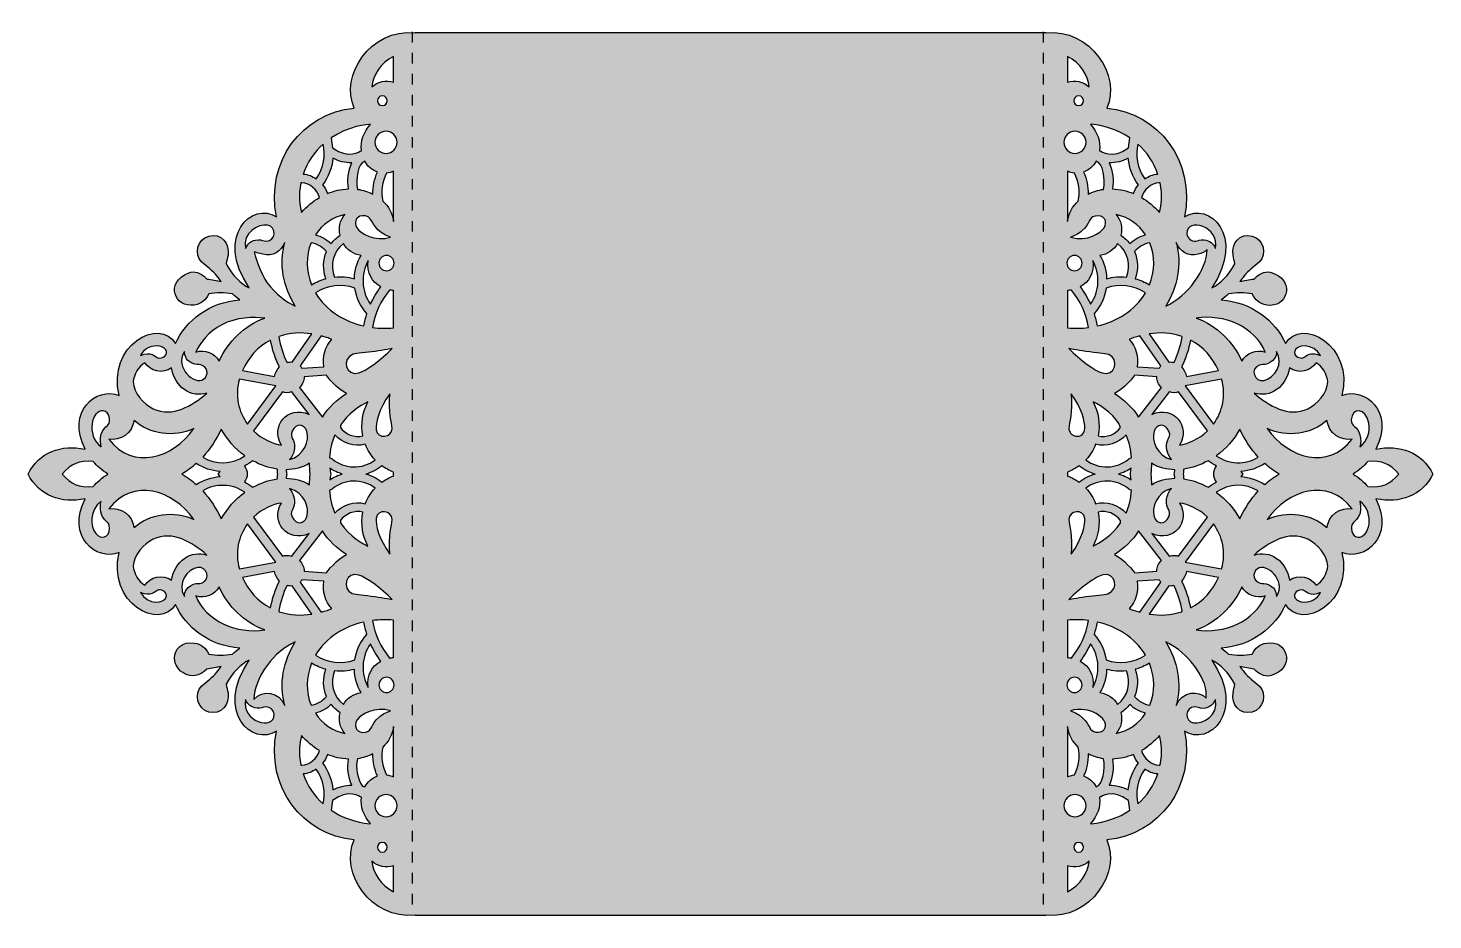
# Model space of a CAD drawing. Extents: x 0 to 282, y -231 to -51.
import ezdxf

# ---------------------------------------------------------------- set-up
doc = ezdxf.new("R2010")
doc.units = 0
doc.header["$MEASUREMENT"] = 0
doc.linetypes.add('AI-LINETYPE-1', pattern=[4.233333, 2.116667, -2.116667])
doc.linetypes.add('AI-LINETYPE-2', pattern=[4.233333, 2.116667, -2.116667])
doc.layers.add('_U_0421_U_043B_U_043E_U_04', color=7, linetype='CONTINUOUS')

# ---------------------------------------------------------------- blocks, each defined once
blk = doc.blocks.new('BLOCK_3')
at = {"layer": '_U_0421_U_043B_U_043E_U_04'}
h = blk.add_hatch(color=250, dxfattribs=at)
h.dxf.hatch_style = 2
edge = h.paths.add_edge_path()
edge.add_spline(control_points=[(271.02, -136.1), (274.8, -128.54), (268.83, -123.47), (264.14, -125.3), (266.75, -115.21), (255.92, -109.42), (252.8, -114.86), (250.81, -110.23), (245.93, -106.45), (239.89, -106.05), (240.41, -105.67), (240.9, -105.25), (241.36, -104.83), (242.95, -104.59), (244.59, -104.57), (246.12, -104.85), (246.77, -106.08), (247.47, -106.83), (249.05, -107.09), (253.22, -107.76), (254.59, -102.45), (250.76, -100.85), (250.55, -100.76), (250.34, -100.67), (250.13, -100.58), (249.08, -100.14), (247.66, -100.69), (246.91, -101.44), (246.77, -101.58), (246.63, -101.71), (246.49, -101.85), (245.49, -101.95), (244.52, -102.12), (243.61, -102.37), (243.91, -102), (244.2, -101.61), (244.48, -101.23), (245.36, -100.05), (246.47, -99.48), (247.52, -98.45), (249.22, -96.79), (248.4, -93.81), (246.13, -93.19), (243.68, -92.51), (241.8, -94.76), (242.26, -97.06), (242.37, -97.64), (242.5, -98.21), (242.63, -98.78), (241.4, -101.12), (239.68, -102.76), (238, -103.65), (244.99, -93.12), (237.35, -86.11), (232.49, -89.36), (234.75, -78.06), (227.21, -68.42), (216.84, -67.43), (219.85, -60.98), (213.56, -51.33), (204.61, -52.28), (204.61, -52.28), (204.61, -52.21), (204.61, -52.21), (204.61, -52.21), (77.61, -52.21), (77.61, -52.21), (77.61, -52.21), (77.61, -52.28), (77.61, -52.28), (68.59, -51.32), (62.41, -61.05), (65.38, -67.43), (54.87, -68.44), (47.5, -78.18), (49.73, -89.36), (44.95, -86.17), (37.16, -93.01), (44.22, -103.65), (42.54, -102.76), (40.83, -101.13), (39.6, -98.78), (39.72, -98.21), (39.85, -97.64), (39.97, -97.06), (40.42, -94.76), (38.54, -92.51), (36.09, -93.19), (33.82, -93.81), (33.01, -96.79), (34.7, -98.45), (35.75, -99.48), (36.87, -100.05), (37.74, -101.23), (38.03, -101.61), (38.32, -102), (38.61, -102.37), (37.7, -102.12), (36.73, -101.95), (35.73, -101.85), (35.59, -101.71), (35.45, -101.58), (35.31, -101.44), (34.56, -100.69), (33.15, -100.14), (32.09, -100.58), (27.11, -102.66), (29.28, -107.72), (33.18, -107.09), (34.75, -106.83), (35.45, -106.08), (36.1, -104.85), (37.63, -104.57), (39.27, -104.59), (40.86, -104.83), (41.32, -105.25), (41.81, -105.67), (42.33, -106.05), (36.32, -106.45), (31.42, -110.21), (29.42, -114.86), (26.3, -109.42), (15.47, -115.2), (18.09, -125.3), (13.4, -123.47), (7.41, -128.53), (11.2, -136.1), (6.44, -135.15), (1.91, -136.64), (-0.27, -141.11), (1.93, -145.6), (6.45, -147.07), (11.2, -146.12), (7.43, -153.66), (13.37, -158.76), (18.09, -156.92), (15.47, -167.02), (26.3, -172.81), (29.42, -167.36), (31.41, -171.98), (36.28, -175.77), (42.33, -176.17), (41.81, -176.55), (41.32, -176.97), (40.86, -177.39), (39.27, -177.63), (37.63, -177.65), (36.1, -177.37), (35.45, -176.14), (34.75, -175.39), (33.18, -175.14), (30.72, -174.74), (29.23, -176.42), (29.21, -178.2), (29.18, -180.68), (32.62, -183.41), (35.73, -180.38), (36.73, -180.27), (37.7, -180.1), (38.61, -179.85), (38.32, -180.23), (38.03, -180.61), (37.74, -180.99), (36.87, -182.17), (35.75, -182.74), (34.7, -183.77), (33.01, -185.43), (33.82, -188.41), (36.09, -189.04), (38.54, -189.71), (40.42, -187.46), (39.97, -185.16), (39.85, -184.58), (39.72, -184.01), (39.6, -183.44), (40.83, -181.1), (42.54, -179.46), (44.22, -178.57), (37.15, -189.23), (44.98, -196.04), (49.73, -192.87), (47.47, -204.17), (55.01, -213.8), (65.38, -214.8), (62.32, -221.35), (68.77, -230.88), (77.61, -229.94), (77.61, -229.94), (77.61, -230.01), (77.61, -230.01), (77.61, -230.01), (204.61, -230.01), (204.61, -230.01), (204.61, -230.01), (204.61, -229.94), (204.61, -229.94), (213.59, -230.9), (219.83, -221.21), (216.84, -214.8), (227.36, -213.79), (234.72, -204.04), (232.49, -192.87), (237.27, -196.05), (245.06, -189.22), (238, -178.57), (239.68, -179.46), (241.39, -181.1), (242.63, -183.44), (242.5, -184.01), (242.37, -184.58), (242.26, -185.16), (241.8, -187.46), (243.68, -189.71), (246.13, -189.04), (248.4, -188.41), (249.22, -185.43), (247.52, -183.77), (246.47, -182.74), (245.36, -182.17), (244.48, -180.99), (244.2, -180.61), (243.91, -180.23), (243.61, -179.85), (244.52, -180.1), (245.49, -180.27), (246.49, -180.38), (246.63, -180.51), (246.77, -180.65), (246.91, -180.78), (247.66, -181.54), (249.08, -182.08), (250.13, -181.64), (250.34, -181.55), (250.55, -181.46), (250.76, -181.37), (254.59, -179.77), (253.22, -174.46), (249.05, -175.14), (247.47, -175.39), (246.77, -176.14), (246.12, -177.37), (244.59, -177.65), (242.95, -177.63), (241.36, -177.39), (240.9, -176.97), (240.41, -176.55), (239.89, -176.17), (245.91, -175.77), (250.81, -172), (252.8, -167.36), (255.93, -172.82), (266.74, -166.98), (264.14, -156.92), (268.82, -158.75), (274.81, -153.69), (271.02, -146.12), (275.82, -147.08), (280.32, -145.57), (282.49, -141.11), (280.3, -136.64), (275.75, -135.16), (271.02, -136.1)], knot_values=[0, 0, 0, 0, 1, 1, 1, 2, 2, 2, 3, 3, 3, 4, 4, 4, 5, 5, 5, 6, 6, 6, 7, 7, 7, 8, 8, 8, 9, 9, 9, 10, 10, 10, 11, 11, 11, 12, 12, 12, 13, 13, 13, 14, 14, 14, 15, 15, 15, 16, 16, 16, 17, 17, 17, 18, 18, 18, 19, 19, 19, 20, 20, 20, 21, 21, 21, 22, 22, 22, 23, 23, 23, 24, 24, 24, 25, 25, 25, 26, 26, 26, 27, 27, 27, 28, 28, 28, 29, 29, 29, 30, 30, 30, 31, 31, 31, 32, 32, 32, 33, 33, 33, 34, 34, 34, 35, 35, 35, 36, 36, 36, 37, 37, 37, 38, 38, 38, 39, 39, 39, 40, 40, 40, 41, 41, 41, 42, 42, 42, 43, 43, 43, 44, 44, 44, 45, 45, 45, 46, 46, 46, 47, 47, 47, 48, 48, 48, 49, 49, 49, 50, 50, 50, 51, 51, 51, 52, 52, 52, 53, 53, 53, 54, 54, 54, 55, 55, 55, 56, 56, 56, 57, 57, 57, 58, 58, 58, 59, 59, 59, 60, 60, 60, 61, 61, 61, 62, 62, 62, 63, 63, 63, 64, 64, 64, 65, 65, 65, 66, 66, 66, 67, 67, 67, 68, 68, 68, 69, 69, 69, 70, 70, 70, 71, 71, 71, 72, 72, 72, 73, 73, 73, 74, 74, 74, 75, 75, 75, 76, 76, 76, 77, 77, 77, 78, 78, 78, 79, 79, 79, 80, 80, 80, 81, 81, 81, 82, 82, 82, 83, 83, 83, 84, 84, 84, 85, 85, 85, 86, 86, 86, 87, 87, 87, 87], degree=3, periodic=1)
edge = h.paths.add_edge_path()
edge.add_spline(control_points=[(73.29, -57.01), (73.29, -57.01), (73.29, -62.2), (73.29, -62.2), (71.81, -61.71), (70.04, -62.13), (68.92, -63.13), (69.08, -60.87), (70.71, -58.31), (73.29, -57.01)], knot_values=[0, 0, 0, 0, 1, 1, 1, 2, 2, 2, 3, 3, 3, 3], degree=3, periodic=1)
edge = h.paths.add_edge_path()
edge.add_spline(control_points=[(71.03, -66.93), (69.74, -66.93), (69.74, -64.98), (71.03, -64.98), (72.32, -64.98), (72.31, -66.93), (71.03, -66.93)], knot_values=[0, 0, 0, 0, 1, 1, 1, 2, 2, 2, 2], degree=3, periodic=1)
edge = h.paths.add_edge_path()
edge.add_spline(control_points=[(70.04, -201.91), (68.98, -202.29), (68.06, -203.09), (67.48, -204.13), (67.33, -204.07), (67.17, -204.03), (67.01, -203.99), (65.98, -202.36), (65.61, -200.31), (66.03, -198.43), (67.11, -198.29), (68.18, -197.96), (69.15, -197.46), (69.1, -198.98), (69.41, -200.53), (70.04, -201.91)], knot_values=[0, 0, 0, 0, 1, 1, 1, 2, 2, 2, 3, 3, 3, 4, 4, 4, 5, 5, 5, 5], degree=3, periodic=1)
edge = h.paths.add_edge_path()
edge.add_spline(control_points=[(67.7, -193.06), (65.98, -193.47), (65.05, -191.92), (66, -190.6), (66.79, -189.44), (69.59, -187.86), (72.7, -188.8), (71.92, -189.05), (71.19, -189.36), (70.4, -190.06), (68.56, -191.67), (69.12, -192.72), (67.7, -193.06)], knot_values=[0, 0, 0, 0, 1, 1, 1, 2, 2, 2, 3, 3, 3, 4, 4, 4, 4], degree=3, periodic=1)
edge = h.paths.add_edge_path()
edge.add_spline(control_points=[(50.22, -168.65), (50.51, -166.9), (51.06, -165.17), (51.86, -163.57), (52.2, -163.66), (52.55, -163.69), (52.9, -163.66), (52.9, -163.66), (56.82, -169.32), (56.82, -169.32), (54.68, -169.66), (52.5, -169.59), (50.28, -168.83), (50.28, -168.83), (50.22, -168.65), (50.22, -168.65)], knot_values=[0, 0, 0, 0, 1, 1, 1, 2, 2, 2, 3, 3, 3, 4, 4, 4, 5, 5, 5, 5], degree=3, periodic=1)
edge = h.paths.add_edge_path()
edge.add_spline(control_points=[(50.28, -113.39), (52.5, -112.63), (54.68, -112.56), (56.82, -112.91), (56.82, -112.91), (52.9, -118.56), (52.9, -118.56), (52.55, -118.53), (52.2, -118.56), (51.86, -118.65), (51.06, -117.05), (50.51, -115.33), (50.22, -113.57), (50.22, -113.57), (50.28, -113.39), (50.28, -113.39)], knot_values=[0, 0, 0, 0, 1, 1, 1, 2, 2, 2, 3, 3, 3, 4, 4, 4, 5, 5, 5, 5], degree=3, periodic=1)
edge = h.paths.add_edge_path()
edge.add_spline(control_points=[(70.72, -103.44), (69.9, -104.52), (69.21, -105.69), (68.66, -106.92), (66.82, -104.43), (66.64, -100.8), (68.19, -98.12), (67.87, -100.67), (68.99, -102.5), (70.72, -103.44)], knot_values=[0, 0, 0, 0, 1, 1, 1, 2, 2, 2, 3, 3, 3, 3], degree=3, periodic=1)
edge = h.paths.add_edge_path()
edge.add_spline(control_points=[(68.19, -184.1), (66.64, -181.42), (66.82, -177.79), (68.66, -175.3), (69.21, -176.53), (69.9, -177.7), (70.72, -178.78), (68.99, -179.72), (67.87, -181.55), (68.19, -184.1)], knot_values=[0, 0, 0, 0, 1, 1, 1, 2, 2, 2, 3, 3, 3, 3], degree=3, periodic=1)
edge = h.paths.add_edge_path()
edge.add_spline(control_points=[(43.27, -139.53), (43.87, -139.22), (44.43, -138.86), (44.95, -138.44), (46.51, -139.31), (48.16, -139.89), (49.89, -140.12), (49.9, -140.45), (49.94, -140.78), (50, -141.11), (49.94, -141.44), (49.9, -141.77), (49.89, -142.1), (48.17, -142.34), (46.52, -142.91), (44.95, -143.78), (44.43, -143.36), (43.87, -143), (43.27, -142.69), (44.04, -141.79), (44.04, -140.44), (43.27, -139.53)], knot_values=[0, 0, 0, 0, 1, 1, 1, 2, 2, 2, 3, 3, 3, 4, 4, 4, 5, 5, 5, 6, 6, 6, 7, 7, 7, 7], degree=3, periodic=1)
edge = h.paths.add_edge_path()
edge.add_spline(control_points=[(59.27, -119.5), (59.27, -119.5), (54.86, -119.82), (54.86, -119.82), (54.75, -119.66), (54.63, -119.5), (54.5, -119.35), (54.5, -119.35), (58.7, -113.3), (58.7, -113.3), (60.58, -113.8), (60.53, -113.87), (60.88, -114.05), (59.5, -115.41), (58.94, -117.52), (59.27, -119.5)], knot_values=[0, 0, 0, 0, 1, 1, 1, 2, 2, 2, 3, 3, 3, 4, 4, 4, 5, 5, 5, 5], degree=3, periodic=1)
edge = h.paths.add_edge_path()
edge.add_spline(control_points=[(55.32, -121.56), (55.32, -121.56), (59.73, -121.24), (59.73, -121.24), (59.73, -121.24), (62.06, -124.15), (63.85, -124.9), (61.84, -126.1), (60.17, -127.75), (58.96, -129.64), (58.96, -129.64), (54.38, -123.71), (54.38, -123.71), (54.96, -123.14), (55.31, -122.35), (55.32, -121.56)], knot_values=[0, 0, 0, 0, 1, 1, 1, 2, 2, 2, 3, 3, 3, 4, 4, 4, 5, 5, 5, 5], degree=3, periodic=1)
edge = h.paths.add_edge_path()
edge.add_spline(control_points=[(73.02, -131.92), (72.96, -133.74), (70.1, -134.23), (69.8, -132.13), (69.67, -131.04), (70.23, -128.06), (72.56, -124.98), (72.18, -128.86), (72.98, -130.69), (73.02, -131.92)], knot_values=[0, 0, 0, 0, 1, 1, 1, 2, 2, 2, 3, 3, 3, 3], degree=3, periodic=1)
edge = h.paths.add_edge_path()
edge.add_spline(control_points=[(66.32, -120.77), (63.71, -121.56), (62.65, -117.87), (65.18, -117.01), (65.86, -116.8), (67.8, -116.68), (69.59, -116.42), (71.38, -116.18), (73.02, -115.83), (73.02, -115.83), (70.79, -118.16), (67.56, -120.41), (66.32, -120.77)], knot_values=[0, 0, 0, 0, 1, 1, 1, 2, 2, 2, 3, 3, 3, 4, 4, 4, 4], degree=3, periodic=1)
edge = h.paths.add_edge_path()
edge.add_spline(control_points=[(72.56, -157.24), (70.33, -154.31), (69.66, -151.29), (69.8, -150.09), (70.1, -148.01), (72.96, -148.46), (73.02, -150.3), (72.98, -151.53), (72.18, -153.36), (72.56, -157.24)], knot_values=[0, 0, 0, 0, 1, 1, 1, 2, 2, 2, 3, 3, 3, 3], degree=3, periodic=1)
edge = h.paths.add_edge_path()
edge.add_spline(control_points=[(73.02, -166.39), (73.02, -166.39), (71.38, -166.04), (69.59, -165.8), (67.37, -165.48), (65.87, -165.45), (64.97, -165.15), (62.76, -164.26), (63.71, -160.66), (66.32, -161.45), (67.57, -161.82), (70.79, -164.06), (73.02, -166.39)], knot_values=[0, 0, 0, 0, 1, 1, 1, 2, 2, 2, 3, 3, 3, 4, 4, 4, 4], degree=3, periodic=1)
edge = h.paths.add_edge_path()
edge.add_spline(control_points=[(62.58, -150.48), (63.53, -149.13), (65.46, -148.34), (67.12, -148.8), (66.64, -151.18), (67.04, -153.59), (68.14, -155.62), (67.35, -155.3), (64.52, -153.76), (62.6, -150.97), (62.64, -150.81), (62.63, -150.64), (62.58, -150.48)], knot_values=[0, 0, 0, 0, 1, 1, 1, 2, 2, 2, 3, 3, 3, 4, 4, 4, 4], degree=3, periodic=1)
edge = h.paths.add_edge_path()
edge.add_spline(control_points=[(67.61, -147.1), (65.4, -146.48), (62.93, -147.35), (61.5, -149), (60.86, -147.54), (60.5, -145.97), (60.42, -144.38), (60.6, -144.36), (60.78, -144.29), (60.92, -144.16), (63.26, -142.06), (67.13, -142.02), (69.59, -143.95), (68.73, -144.86), (68.06, -145.94), (67.61, -147.1)], knot_values=[0, 0, 0, 0, 1, 1, 1, 2, 2, 2, 3, 3, 3, 4, 4, 4, 5, 5, 5, 5], degree=3, periodic=1)
edge = h.paths.add_edge_path()
edge.add_spline(control_points=[(60.47, -139.95), (61.23, -140.48), (62.09, -140.87), (62.98, -141.11), (62.09, -141.35), (61.23, -141.74), (60.47, -142.27), (60.51, -141.88), (60.56, -141.5), (60.64, -141.11), (60.56, -140.73), (60.51, -140.34), (60.47, -139.95)], knot_values=[0, 0, 0, 0, 1, 1, 1, 2, 2, 2, 3, 3, 3, 4, 4, 4, 4], degree=3, periodic=1)
edge = h.paths.add_edge_path()
edge.add_spline(control_points=[(60.92, -138.06), (60.78, -137.93), (60.6, -137.86), (60.42, -137.84), (60.5, -136.25), (60.86, -134.68), (61.5, -133.22), (62.93, -134.87), (65.4, -135.74), (67.61, -135.12), (68.06, -136.29), (68.73, -137.36), (69.59, -138.27), (67.13, -140.2), (63.26, -140.16), (60.92, -138.06)], knot_values=[0, 0, 0, 0, 1, 1, 1, 2, 2, 2, 3, 3, 3, 4, 4, 4, 5, 5, 5, 5], degree=3, periodic=1)
edge = h.paths.add_edge_path()
edge.add_spline(control_points=[(62.6, -131.25), (64.06, -129.13), (66.5, -127.27), (68.14, -126.6), (67.04, -128.63), (66.64, -131.04), (67.12, -133.42), (65.47, -133.89), (63.53, -133.09), (62.58, -131.74), (62.63, -131.58), (62.64, -131.41), (62.6, -131.25)], knot_values=[0, 0, 0, 0, 1, 1, 1, 2, 2, 2, 3, 3, 3, 4, 4, 4, 4], degree=3, periodic=1)
edge = h.paths.add_edge_path()
edge.add_spline(control_points=[(52.37, -144), (55.3, -144.79), (56.4, -147.92), (55.86, -149.67), (55.36, -151.18), (53.66, -151.54), (52.87, -149.72), (52.49, -148.81), (52.86, -148.65), (53.15, -147.81), (53.55, -146.7), (53.39, -145.31), (52.37, -144)], knot_values=[0, 0, 0, 0, 1, 1, 1, 2, 2, 2, 3, 3, 3, 4, 4, 4, 4], degree=3, periodic=1)
edge = h.paths.add_edge_path()
edge.add_spline(control_points=[(51.66, -141.98), (51.69, -141.69), (51.73, -141.4), (51.8, -141.11), (51.73, -140.83), (51.69, -140.53), (51.66, -140.24), (53.33, -140.23), (54.97, -139.83), (56.36, -138.94), (56.37, -139.66), (56.43, -140.39), (56.54, -141.11), (56.43, -141.83), (56.37, -142.56), (56.36, -143.28), (54.97, -142.39), (53.33, -142), (51.66, -141.98)], knot_values=[0, 0, 0, 0, 1, 1, 1, 2, 2, 2, 3, 3, 3, 4, 4, 4, 5, 5, 5, 6, 6, 6, 6], degree=3, periodic=1)
edge = h.paths.add_edge_path()
edge.add_spline(control_points=[(52.87, -132.5), (53.66, -130.68), (55.36, -131.04), (55.86, -132.56), (56.4, -134.3), (55.31, -137.43), (52.37, -138.22), (52.88, -137.57), (53.24, -136.87), (53.33, -135.99), (53.56, -134), (52.3, -133.88), (52.87, -132.5)], knot_values=[0, 0, 0, 0, 1, 1, 1, 2, 2, 2, 3, 3, 3, 4, 4, 4, 4], degree=3, periodic=1)
edge = h.paths.add_edge_path()
edge.add_spline(control_points=[(56.32, -129.11), (51.89, -127.16), (48.39, -131.54), (50.74, -135.27), (48.99, -135.05), (46.81, -134.07), (45.12, -132.44), (45.12, -132.44), (50.93, -124.57), (50.93, -124.57), (51.49, -124.79), (52.13, -124.8), (52.74, -124.54), (52.75, -124.53), (52.77, -124.53), (52.78, -124.52), (52.78, -124.52), (56.32, -129.11), (56.32, -129.11)], knot_values=[0, 0, 0, 0, 1, 1, 1, 2, 2, 2, 3, 3, 3, 4, 4, 4, 5, 5, 5, 6, 6, 6, 6], degree=3, periodic=1)
edge = h.paths.add_edge_path()
edge.add_spline(control_points=[(50.74, -146.95), (48.39, -150.68), (51.89, -155.06), (56.32, -153.12), (56.32, -153.12), (52.78, -157.71), (52.78, -157.71), (52.77, -157.7), (52.75, -157.69), (52.74, -157.68), (52.13, -157.43), (51.49, -157.43), (50.93, -157.65), (50.93, -157.65), (45.12, -149.78), (45.12, -149.78), (46.81, -148.15), (48.99, -147.17), (50.74, -146.95)], knot_values=[0, 0, 0, 0, 1, 1, 1, 2, 2, 2, 3, 3, 3, 4, 4, 4, 5, 5, 5, 6, 6, 6, 6], degree=3, periodic=1)
edge = h.paths.add_edge_path()
edge.add_spline(control_points=[(58.96, -152.58), (60.17, -154.47), (61.84, -156.12), (63.85, -157.32), (62.06, -158.08), (59.73, -160.98), (59.73, -160.98), (59.73, -160.98), (55.32, -160.66), (55.32, -160.66), (55.31, -159.88), (54.96, -159.09), (54.38, -158.52), (54.38, -158.52), (58.96, -152.58), (58.96, -152.58)], knot_values=[0, 0, 0, 0, 1, 1, 1, 2, 2, 2, 3, 3, 3, 4, 4, 4, 5, 5, 5, 5], degree=3, periodic=1)
edge = h.paths.add_edge_path()
edge.add_spline(control_points=[(54.86, -162.4), (54.86, -162.4), (59.27, -162.72), (59.27, -162.72), (58.94, -164.7), (59.5, -166.81), (60.88, -168.17), (60.27, -168.49), (59.65, -168.67), (58.7, -168.92), (58.7, -168.92), (54.5, -162.87), (54.5, -162.87), (54.63, -162.72), (54.75, -162.57), (54.86, -162.4)], knot_values=[0, 0, 0, 0, 1, 1, 1, 2, 2, 2, 3, 3, 3, 4, 4, 4, 5, 5, 5, 5], degree=3, periodic=1)
edge = h.paths.add_edge_path()
edge.add_spline(control_points=[(67.34, -170.92), (67.48, -171.76), (67.68, -172.6), (67.94, -173.41), (66.6, -174.82), (65.78, -176.65), (65.5, -178.56), (62.91, -179.48), (59.9, -179.09), (57.59, -177.6), (59.76, -173.96), (63.37, -171.8), (67.34, -170.92)], knot_values=[0, 0, 0, 0, 1, 1, 1, 2, 2, 2, 3, 3, 3, 4, 4, 4, 4], degree=3, periodic=1)
edge = h.paths.add_edge_path()
edge.add_spline(control_points=[(69.08, -170.61), (70.43, -170.44), (71.85, -170.4), (73.29, -170.52), (73.29, -170.52), (73.29, -178.07), (73.29, -178.07), (73.01, -178.09), (72.75, -178.12), (72.49, -178.16), (70.71, -176), (69.52, -173.38), (69.08, -170.61)], knot_values=[0, 0, 0, 0, 1, 1, 1, 2, 2, 2, 3, 3, 3, 4, 4, 4, 4], degree=3, periodic=1)
edge = h.paths.add_edge_path()
edge.add_spline(control_points=[(70.92, -142.76), (70, -141.98), (68.9, -141.43), (67.74, -141.11), (68.9, -140.8), (70, -140.25), (70.92, -139.46), (71.63, -139.98), (72.43, -140.41), (73.29, -140.71), (73.29, -140.71), (73.29, -141.52), (73.29, -141.52), (72.43, -141.82), (71.63, -142.24), (70.92, -142.76)], knot_values=[0, 0, 0, 0, 1, 1, 1, 2, 2, 2, 3, 3, 3, 4, 4, 4, 5, 5, 5, 5], degree=3, periodic=1)
edge = h.paths.add_edge_path()
edge.add_spline(control_points=[(69.08, -111.62), (69.52, -108.85), (70.71, -106.22), (72.49, -104.06), (72.75, -104.1), (73.01, -104.14), (73.29, -104.15), (73.29, -104.15), (73.29, -111.71), (73.29, -111.71), (71.84, -111.83), (70.41, -111.78), (69.08, -111.62)], knot_values=[0, 0, 0, 0, 1, 1, 1, 2, 2, 2, 3, 3, 3, 4, 4, 4, 4], degree=3, periodic=1)
edge = h.paths.add_edge_path()
edge.add_spline(control_points=[(67.94, -108.81), (67.68, -109.62), (67.48, -110.46), (67.34, -111.3), (63.37, -110.42), (59.76, -108.26), (57.59, -104.62), (59.9, -103.13), (62.91, -102.75), (65.5, -103.66), (65.78, -105.57), (66.6, -107.4), (67.94, -108.81)], knot_values=[0, 0, 0, 0, 1, 1, 1, 2, 2, 2, 3, 3, 3, 4, 4, 4, 4], degree=3, periodic=1)
edge = h.paths.add_edge_path()
edge.add_spline(control_points=[(65.4, -101.78), (64.11, -101.42), (62.75, -101.32), (61.42, -101.47), (60.43, -99.14), (61.08, -96.35), (63.2, -94.73), (63.98, -96.01), (65.19, -96.88), (66.74, -97.11), (65.9, -98.51), (65.45, -100.14), (65.4, -101.78)], knot_values=[0, 0, 0, 0, 1, 1, 1, 2, 2, 2, 3, 3, 3, 4, 4, 4, 4], degree=3, periodic=1)
edge = h.paths.add_edge_path()
edge.add_spline(control_points=[(64.21, -83.71), (62.73, -83.76), (61.31, -84.09), (59.99, -84.64), (59.77, -84), (59.44, -83.41), (59.02, -82.88), (60.2, -81.35), (60.9, -79.46), (61.06, -77.52), (62.23, -78.13), (63.55, -78.46), (64.88, -78.47), (64.17, -80.11), (63.92, -81.95), (64.21, -83.71)], knot_values=[0, 0, 0, 0, 1, 1, 1, 2, 2, 2, 3, 3, 3, 4, 4, 4, 5, 5, 5, 5], degree=3, periodic=1)
edge = h.paths.add_edge_path()
edge.add_spline(control_points=[(63.48, -88.89), (62.46, -90.04), (62.2, -91.6), (62.52, -93.05), (61.83, -93.51), (61.22, -94.08), (60.73, -94.73), (59.86, -93.87), (58.75, -93.24), (57.57, -92.93), (58.93, -90.86), (61.13, -89.35), (63.48, -88.89)], knot_values=[0, 0, 0, 0, 1, 1, 1, 2, 2, 2, 3, 3, 3, 4, 4, 4, 4], degree=3, periodic=1)
edge = h.paths.add_edge_path()
edge.add_spline(control_points=[(59.8, -96.32), (59.06, -98.04), (59.02, -100.04), (59.65, -101.8), (58.65, -102.07), (57.68, -102.49), (56.8, -103.03), (55.66, -100.27), (55.59, -97.19), (56.7, -94.55), (57.89, -94.75), (59.01, -95.39), (59.8, -96.32)], knot_values=[0, 0, 0, 0, 1, 1, 1, 2, 2, 2, 3, 3, 3, 4, 4, 4, 4], degree=3, periodic=1)
edge = h.paths.add_edge_path()
edge.add_spline(control_points=[(50.33, -119.54), (49.88, -119.98), (49.46, -120.73), (49.33, -121.51), (49.33, -121.51), (42.87, -120.3), (42.87, -120.3), (44, -117.69), (45.99, -115.47), (48.53, -114.14), (48.86, -116.01), (49.47, -117.84), (50.33, -119.54)], knot_values=[0, 0, 0, 0, 1, 1, 1, 2, 2, 2, 3, 3, 3, 4, 4, 4, 4], degree=3, periodic=1)
edge = h.paths.add_edge_path()
edge.add_spline(control_points=[(49.6, -123.36), (49.6, -123.37), (49.61, -123.37), (49.61, -123.38), (49.61, -123.38), (43.92, -131.09), (43.92, -131.09), (42.04, -128.53), (41.32, -125.31), (42.27, -121.99), (42.27, -121.99), (49.6, -123.36), (49.6, -123.36)], knot_values=[0, 0, 0, 0, 1, 1, 1, 2, 2, 2, 3, 3, 3, 4, 4, 4, 4], degree=3, periodic=1)
edge = h.paths.add_edge_path()
edge.add_spline(control_points=[(43.36, -137.44), (40.78, -139.2), (37.51, -139.29), (34.87, -137.71), (36.4, -136.06), (37.66, -134.13), (38.62, -132.06), (39.77, -134.18), (41.39, -136.02), (43.36, -137.44)], knot_values=[0, 0, 0, 0, 1, 1, 1, 2, 2, 2, 3, 3, 3, 3], degree=3, periodic=1)
edge = h.paths.add_edge_path()
edge.add_spline(control_points=[(38.38, -140.59), (38.38, -140.59), (37.98, -141.11), (37.98, -141.11), (37.98, -141.11), (38.38, -141.64), (38.38, -141.64), (36.67, -141.73), (35, -142.29), (33.58, -143.23), (32.68, -142.43), (31.71, -141.71), (30.67, -141.11), (31.71, -140.51), (32.68, -139.8), (33.58, -138.99), (35, -139.93), (36.67, -140.49), (38.38, -140.59)], knot_values=[0, 0, 0, 0, 1, 1, 1, 2, 2, 2, 3, 3, 3, 4, 4, 4, 5, 5, 5, 6, 6, 6, 6], degree=3, periodic=1)
edge = h.paths.add_edge_path()
edge.add_spline(control_points=[(43.36, -144.79), (41.39, -146.2), (39.77, -148.05), (38.62, -150.16), (37.66, -148.09), (36.4, -146.16), (34.87, -144.51), (37.56, -142.9), (40.84, -143.06), (43.36, -144.79)], knot_values=[0, 0, 0, 0, 1, 1, 1, 2, 2, 2, 3, 3, 3, 3], degree=3, periodic=1)
edge = h.paths.add_edge_path()
edge.add_spline(control_points=[(43.92, -151.14), (43.92, -151.14), (49.61, -158.84), (49.61, -158.84), (49.61, -158.85), (49.6, -158.86), (49.6, -158.87), (49.6, -158.87), (42.27, -160.23), (42.27, -160.23), (41.32, -156.91), (42.04, -153.69), (43.92, -151.14)], knot_values=[0, 0, 0, 0, 1, 1, 1, 2, 2, 2, 3, 3, 3, 4, 4, 4, 4], degree=3, periodic=1)
edge = h.paths.add_edge_path()
edge.add_spline(control_points=[(49.33, -160.71), (49.46, -161.48), (49.87, -162.23), (50.33, -162.68), (49.47, -164.38), (48.86, -166.21), (48.53, -168.08), (45.99, -166.75), (44, -164.53), (42.87, -161.92), (42.87, -161.92), (49.33, -160.71), (49.33, -160.71)], knot_values=[0, 0, 0, 0, 1, 1, 1, 2, 2, 2, 3, 3, 3, 4, 4, 4, 4], degree=3, periodic=1)
edge = h.paths.add_edge_path()
edge.add_spline(control_points=[(56.8, -179.19), (57.68, -179.74), (58.65, -180.15), (59.65, -180.42), (59.02, -182.18), (59.06, -184.18), (59.8, -185.91), (59.01, -186.83), (57.89, -187.48), (56.7, -187.67), (55.59, -185.04), (55.66, -181.96), (56.8, -179.19)], knot_values=[0, 0, 0, 0, 1, 1, 1, 2, 2, 2, 3, 3, 3, 4, 4, 4, 4], degree=3, periodic=1)
edge = h.paths.add_edge_path()
edge.add_spline(control_points=[(60.73, -187.49), (61.22, -188.14), (61.83, -188.71), (62.52, -189.17), (62.2, -190.62), (62.46, -192.18), (63.48, -193.33), (61.13, -192.87), (58.93, -191.37), (57.57, -189.29), (58.75, -188.99), (59.86, -188.36), (60.73, -187.49)], knot_values=[0, 0, 0, 0, 1, 1, 1, 2, 2, 2, 3, 3, 3, 4, 4, 4, 4], degree=3, periodic=1)
edge = h.paths.add_edge_path()
edge.add_spline(control_points=[(59.99, -197.58), (61.31, -198.13), (62.73, -198.46), (64.21, -198.51), (63.92, -200.27), (64.17, -202.12), (64.88, -203.75), (63.55, -203.76), (62.23, -204.09), (61.06, -204.7), (60.9, -202.77), (60.2, -200.87), (59.02, -199.34), (59.44, -198.81), (59.77, -198.22), (59.99, -197.58)], knot_values=[0, 0, 0, 0, 1, 1, 1, 2, 2, 2, 3, 3, 3, 4, 4, 4, 5, 5, 5, 5], degree=3, periodic=1)
edge = h.paths.add_edge_path()
edge.add_spline(control_points=[(63.2, -187.49), (61.08, -185.87), (60.43, -183.08), (61.42, -180.76), (62.75, -180.9), (64.11, -180.8), (65.4, -180.45), (65.45, -182.09), (65.9, -183.71), (66.74, -185.12), (65.19, -185.35), (63.98, -186.21), (63.2, -187.49)], knot_values=[0, 0, 0, 0, 1, 1, 1, 2, 2, 2, 3, 3, 3, 4, 4, 4, 4], degree=3, periodic=1)
edge = h.paths.add_edge_path()
edge.add_spline(control_points=[(71.11, -196.08), (72.26, -195.01), (73.07, -193.61), (73.29, -191.97), (73.29, -191.97), (73.29, -202.11), (73.29, -202.11), (72.88, -201.91), (72.46, -201.76), (71.9, -201.7), (70.97, -200.01), (70.66, -197.96), (71.11, -196.08)], knot_values=[0, 0, 0, 0, 1, 1, 1, 2, 2, 2, 3, 3, 3, 4, 4, 4, 4], degree=3, periodic=1)
edge = h.paths.add_edge_path()
edge.add_spline(control_points=[(71.88, -185.11), (71.03, -185.11), (70.35, -184.42), (70.35, -183.58), (70.35, -182.74), (71.03, -182.05), (71.88, -182.05), (72.72, -182.05), (73.4, -182.74), (73.4, -183.58), (73.4, -184.42), (72.72, -185.11), (71.88, -185.11)], knot_values=[0, 0, 0, 0, 1, 1, 1, 2, 2, 2, 3, 3, 3, 4, 4, 4, 4], degree=3, periodic=1)
edge = h.paths.add_edge_path()
edge.add_spline(control_points=[(71.88, -100.17), (71.03, -100.17), (70.35, -99.49), (70.35, -98.64), (70.35, -97.8), (71.03, -97.11), (71.88, -97.11), (72.72, -97.11), (73.4, -97.8), (73.4, -98.64), (73.4, -99.49), (72.72, -100.17), (71.88, -100.17)], knot_values=[0, 0, 0, 0, 1, 1, 1, 2, 2, 2, 3, 3, 3, 4, 4, 4, 4], degree=3, periodic=1)
edge = h.paths.add_edge_path()
edge.add_spline(control_points=[(73.29, -90.25), (73.07, -88.61), (72.26, -87.21), (71.11, -86.14), (70.66, -84.26), (70.97, -82.21), (71.9, -80.52), (72.45, -80.46), (72.88, -80.31), (73.29, -80.12), (73.29, -80.12), (73.29, -90.25), (73.29, -90.25)], knot_values=[0, 0, 0, 0, 1, 1, 1, 2, 2, 2, 3, 3, 3, 4, 4, 4, 4], degree=3, periodic=1)
edge = h.paths.add_edge_path()
edge.add_spline(control_points=[(72.7, -93.43), (69.45, -94.4), (66.63, -92.68), (65.86, -91.43), (65.37, -90.55), (65.63, -89.53), (66.53, -89.21), (67.19, -88.98), (68.14, -89.13), (68.54, -89.63), (69.02, -90.2), (69.6, -92.4), (72.7, -93.43)], knot_values=[0, 0, 0, 0, 1, 1, 1, 2, 2, 2, 3, 3, 3, 4, 4, 4, 4], degree=3, periodic=1)
edge = h.paths.add_edge_path()
edge.add_spline(control_points=[(69.15, -84.77), (68.18, -84.26), (67.11, -83.93), (66.03, -83.79), (65.56, -81.69), (66.2, -78.51), (67.48, -78.1), (68.06, -79.14), (68.98, -79.94), (70.04, -80.31), (69.41, -81.7), (69.1, -83.24), (69.15, -84.77)], knot_values=[0, 0, 0, 0, 1, 1, 1, 2, 2, 2, 3, 3, 3, 4, 4, 4, 4], degree=3, periodic=1)
edge = h.paths.add_edge_path()
edge.add_spline(control_points=[(68.65, -70.75), (67.31, -72.15), (66.57, -74.1), (66.82, -76.04), (66.47, -76.06), (64.24, -77.85), (61.02, -75.41), (61.02, -75.41), (60.72, -73.42), (60.72, -73.42), (64.05, -71.17), (68.29, -70.56), (68.65, -70.75)], knot_values=[0, 0, 0, 0, 1, 1, 1, 2, 2, 2, 3, 3, 3, 4, 4, 4, 4], degree=3, periodic=1)
edge = h.paths.add_edge_path()
edge.add_spline(control_points=[(59.1, -74.68), (59.65, -76.77), (59.27, -79.57), (57.71, -81.67), (56.95, -81.15), (56.06, -80.8), (55.13, -80.72), (55.92, -78.35), (57.34, -76.26), (59.1, -74.68)], knot_values=[0, 0, 0, 0, 1, 1, 1, 2, 2, 2, 3, 3, 3, 3], degree=3, periodic=1)
edge = h.paths.add_edge_path()
edge.add_spline(control_points=[(54.66, -82.45), (54.71, -82.46), (54.77, -82.47), (54.84, -82.47), (56.45, -82.55), (57.94, -83.87), (58.38, -85.44), (57.03, -86.22), (55.81, -87.24), (54.76, -88.43), (54.4, -86.82), (54.08, -85.21), (54.66, -82.45)], knot_values=[0, 0, 0, 0, 1, 1, 1, 2, 2, 2, 3, 3, 3, 4, 4, 4, 4], degree=3, periodic=1)
edge = h.paths.add_edge_path()
edge.add_spline(control_points=[(51.42, -94.5), (50.16, -98.9), (51.14, -103.55), (53.52, -107.3), (51.8, -106.55), (49.54, -104.86), (47.85, -102.62), (46.54, -100.86), (45.24, -96.65), (45.23, -96.35), (45.85, -96.66), (46.22, -96.65), (46.98, -96.87), (48.92, -97.43), (50.71, -96.23), (51.42, -94.5)], knot_values=[0, 0, 0, 0, 1, 1, 1, 2, 2, 2, 3, 3, 3, 4, 4, 4, 5, 5, 5, 5], degree=3, periodic=1)
edge = h.paths.add_edge_path()
edge.add_spline(control_points=[(43.51, -95.72), (42.77, -92.49), (46.09, -90.73), (47.91, -91), (49.71, -91.31), (49.74, -94.21), (47.62, -94.21), (47.11, -94.21), (46.73, -93.96), (46.07, -93.93), (44.52, -94.03), (43.97, -94.73), (43.51, -95.72)], knot_values=[0, 0, 0, 0, 1, 1, 1, 2, 2, 2, 3, 3, 3, 4, 4, 4, 4], degree=3, periodic=1)
edge = h.paths.add_edge_path()
edge.add_spline(control_points=[(38.7, -111.07), (41.56, -109.55), (45.25, -109.4), (47.36, -109.73), (43.23, -111.21), (39.95, -114.48), (38.19, -118.36), (37.21, -116.83), (35.35, -115.89), (33.49, -116.6), (34.25, -114.69), (36.17, -112.42), (38.7, -111.07)], knot_values=[0, 0, 0, 0, 1, 1, 1, 2, 2, 2, 3, 3, 3, 4, 4, 4, 4], degree=3, periodic=1)
edge = h.paths.add_edge_path()
edge.add_spline(control_points=[(31.18, -116.45), (31.33, -117.71), (31.66, -118.25), (32.87, -118.86), (33.47, -119.15), (34.04, -119.02), (34.48, -119.13), (35.81, -119.44), (36.27, -121.12), (35.03, -122.03), (33.27, -123.31), (29.17, -119.79), (31.18, -116.45)], knot_values=[0, 0, 0, 0, 1, 1, 1, 2, 2, 2, 3, 3, 3, 4, 4, 4, 4], degree=3, periodic=1)
edge = h.paths.add_edge_path()
edge.add_spline(control_points=[(25.55, -115.33), (27.55, -115.34), (27.99, -116.77), (27.24, -117.4), (26.9, -117.68), (26.23, -117.88), (25.83, -117.71), (25.44, -117.54), (24.37, -116.26), (22.36, -117.26), (23.02, -115.96), (24.33, -115.31), (25.55, -115.33)], knot_values=[0, 0, 0, 0, 1, 1, 1, 2, 2, 2, 3, 3, 3, 4, 4, 4, 4], degree=3, periodic=1)
edge = h.paths.add_edge_path()
edge.add_spline(control_points=[(23.24, -118.7), (24.27, -120.37), (26.84, -121.09), (28.62, -119.71), (29.14, -123.57), (32.56, -125.87), (35.73, -124.81), (32.65, -127.37), (28.91, -129.8), (24.93, -127.97), (23.08, -127.12), (20.86, -124.74), (20.91, -122.56), (20.94, -121.13), (22.04, -119.4), (23.24, -118.7)], knot_values=[0, 0, 0, 0, 1, 1, 1, 2, 2, 2, 3, 3, 3, 4, 4, 4, 5, 5, 5, 5], degree=3, periodic=1)
edge = h.paths.add_edge_path()
edge.add_spline(control_points=[(21.05, -130.32), (24.19, -133.19), (29.1, -133.79), (33.08, -131.98), (28.84, -137.98), (20.87, -140.47), (15.96, -134.09), (18.26, -134.54), (20.75, -132.89), (21.05, -130.32)], knot_values=[0, 0, 0, 0, 1, 1, 1, 2, 2, 2, 3, 3, 3, 3], degree=3, periodic=1)
edge = h.paths.add_edge_path()
edge.add_spline(control_points=[(14.87, -128.4), (16.23, -128.52), (16.4, -130.55), (15.88, -131.15), (15.54, -131.58), (13.63, -132.78), (14.47, -135.67), (11.24, -133.22), (12.57, -128.17), (14.87, -128.4)], knot_values=[0, 0, 0, 0, 1, 1, 1, 2, 2, 2, 3, 3, 3, 3], degree=3, periodic=1)
edge = h.paths.add_edge_path()
edge.add_spline(control_points=[(6.59, -141.11), (8.38, -139.07), (9.96, -138.26), (12.86, -138.61), (13.56, -139.45), (14.58, -140.35), (15.8, -141.11), (14.59, -141.87), (13.56, -142.77), (12.86, -143.62), (9.97, -143.96), (8.38, -143.15), (6.59, -141.11)], knot_values=[0, 0, 0, 0, 1, 1, 1, 2, 2, 2, 3, 3, 3, 4, 4, 4, 4], degree=3, periodic=1)
edge = h.paths.add_edge_path()
edge.add_spline(control_points=[(13.36, -153.11), (12.25, -151.75), (12, -148.42), (14.47, -146.55), (14.01, -148.14), (14.39, -149.49), (15.18, -150.37), (15.75, -151.03), (16.16, -151.06), (16.15, -152.03), (16.1, -154.02), (14.39, -154.33), (13.36, -153.11)], knot_values=[0, 0, 0, 0, 1, 1, 1, 2, 2, 2, 3, 3, 3, 4, 4, 4, 4], degree=3, periodic=1)
edge = h.paths.add_edge_path()
edge.add_spline(control_points=[(15.96, -148.13), (20.84, -141.8), (28.82, -144.22), (33.08, -150.24), (29.09, -148.43), (24.19, -149.03), (21.05, -151.9), (20.75, -149.33), (18.26, -147.68), (15.96, -148.13)], knot_values=[0, 0, 0, 0, 1, 1, 1, 2, 2, 2, 3, 3, 3, 3], degree=3, periodic=1)
edge = h.paths.add_edge_path()
edge.add_spline(control_points=[(22.36, -164.97), (24.37, -165.96), (25.48, -164.67), (25.83, -164.51), (26.34, -164.3), (27.67, -164.67), (27.58, -165.62), (27.44, -167.31), (23.67, -167.54), (22.36, -164.97)], knot_values=[0, 0, 0, 0, 1, 1, 1, 2, 2, 2, 3, 3, 3, 3], degree=3, periodic=1)
edge = h.paths.add_edge_path()
edge.add_spline(control_points=[(28.62, -162.51), (26.84, -161.13), (24.27, -161.85), (23.24, -163.52), (22.04, -162.82), (20.94, -161.1), (20.91, -159.66), (20.86, -157.49), (23.08, -155.1), (24.93, -154.25), (28.91, -152.42), (32.65, -154.86), (35.73, -157.42), (32.58, -156.36), (29.14, -158.63), (28.62, -162.51)], knot_values=[0, 0, 0, 0, 1, 1, 1, 2, 2, 2, 3, 3, 3, 4, 4, 4, 5, 5, 5, 5], degree=3, periodic=1)
edge = h.paths.add_edge_path()
edge.add_spline(control_points=[(31.61, -164.35), (31.32, -164.79), (31.24, -165.29), (31.18, -165.77), (29.59, -163.13), (31.84, -160.27), (33.9, -159.91), (35.7, -159.65), (36.63, -162.39), (34.62, -163.06), (34.2, -163.19), (33.69, -163.12), (33.21, -163.23), (32.85, -163.32), (32, -163.76), (31.61, -164.35)], knot_values=[0, 0, 0, 0, 1, 1, 1, 2, 2, 2, 3, 3, 3, 4, 4, 4, 5, 5, 5, 5], degree=3, periodic=1)
edge = h.paths.add_edge_path()
edge.add_spline(control_points=[(33.49, -165.62), (35.35, -166.33), (37.21, -165.39), (38.19, -163.86), (39.95, -167.73), (43.22, -171.01), (47.36, -172.49), (41.76, -173.37), (35.55, -170.79), (33.49, -165.62)], knot_values=[0, 0, 0, 0, 1, 1, 1, 2, 2, 2, 3, 3, 3, 3], degree=3, periodic=1)
edge = h.paths.add_edge_path()
edge.add_spline(control_points=[(43.51, -186.5), (44.04, -187.66), (44.53, -188.06), (45.86, -188.27), (46.58, -188.36), (47.03, -188.01), (47.62, -188.01), (48.41, -188.01), (49.21, -188.6), (49.24, -189.49), (49.37, -192.96), (42.5, -190.92), (43.51, -186.5)], knot_values=[0, 0, 0, 0, 1, 1, 1, 2, 2, 2, 3, 3, 3, 4, 4, 4, 4], degree=3, periodic=1)
edge = h.paths.add_edge_path()
edge.add_spline(control_points=[(51.42, -187.72), (50.26, -184.89), (46.96, -184.43), (45.15, -186.52), (45.32, -181.84), (49.33, -176.76), (53.52, -174.92), (51.14, -178.67), (50.16, -183.32), (51.42, -187.72)], knot_values=[0, 0, 0, 0, 1, 1, 1, 2, 2, 2, 3, 3, 3, 3], degree=3, periodic=1)
edge = h.paths.add_edge_path()
edge.add_spline(control_points=[(54.66, -199.77), (54.08, -197.03), (54.39, -195.42), (54.76, -193.79), (55.81, -194.98), (57.03, -196), (58.38, -196.79), (57.94, -198.35), (56.45, -199.67), (54.84, -199.75), (54.77, -199.76), (54.71, -199.76), (54.66, -199.77)], knot_values=[0, 0, 0, 0, 1, 1, 1, 2, 2, 2, 3, 3, 3, 4, 4, 4, 4], degree=3, periodic=1)
edge = h.paths.add_edge_path()
edge.add_spline(control_points=[(59.1, -207.54), (57.34, -205.96), (55.92, -203.88), (55.13, -201.5), (56.06, -201.42), (56.95, -201.08), (57.71, -200.55), (59.25, -202.62), (59.66, -205.42), (59.1, -207.54)], knot_values=[0, 0, 0, 0, 1, 1, 1, 2, 2, 2, 3, 3, 3, 3], degree=3, periodic=1)
edge = h.paths.add_edge_path()
edge.add_spline(control_points=[(68.52, -211.54), (65.7, -211.24), (63.01, -210.35), (60.72, -208.81), (60.72, -208.81), (61.02, -206.82), (61.02, -206.82), (64.25, -204.36), (66.47, -206.16), (66.82, -206.18), (66.57, -208.12), (67.31, -210.07), (68.65, -211.47), (68.61, -211.49), (68.56, -211.51), (68.52, -211.54)], knot_values=[0, 0, 0, 0, 1, 1, 1, 2, 2, 2, 3, 3, 3, 4, 4, 4, 5, 5, 5, 5], degree=3, periodic=1)
edge = h.paths.add_edge_path()
edge.add_spline(control_points=[(73.29, -225.21), (70.72, -223.92), (69.08, -221.35), (68.92, -219.09), (70.04, -220.09), (71.81, -220.52), (73.29, -220.02), (73.29, -220.02), (73.29, -225.21), (73.29, -225.21)], knot_values=[0, 0, 0, 0, 1, 1, 1, 2, 2, 2, 3, 3, 3, 3], degree=3, periodic=1)
edge = h.paths.add_edge_path()
edge.add_spline(control_points=[(71.03, -215.3), (72.31, -215.3), (72.32, -217.24), (71.03, -217.24), (69.74, -217.24), (69.74, -215.3), (71.03, -215.3)], knot_values=[0, 0, 0, 0, 1, 1, 1, 2, 2, 2, 2], degree=3, periodic=1)
edge = h.paths.add_edge_path()
edge.add_spline(control_points=[(71.79, -210.14), (70.55, -210.14), (69.55, -209.14), (69.55, -207.9), (69.55, -206.67), (70.55, -205.67), (71.79, -205.67), (73.02, -205.67), (74.02, -206.67), (74.02, -207.9), (74.02, -209.14), (73.02, -210.14), (71.79, -210.14)], knot_values=[0, 0, 0, 0, 1, 1, 1, 2, 2, 2, 3, 3, 3, 4, 4, 4, 4], degree=3, periodic=1)
edge = h.paths.add_edge_path()
edge.add_spline(control_points=[(71.79, -76.55), (70.55, -76.55), (69.55, -75.55), (69.55, -74.32), (69.55, -73.08), (70.55, -72.08), (71.79, -72.08), (73.02, -72.08), (74.02, -73.08), (74.02, -74.32), (74.02, -75.55), (73.02, -76.55), (71.79, -76.55)], knot_values=[0, 0, 0, 0, 1, 1, 1, 2, 2, 2, 3, 3, 3, 4, 4, 4, 4], degree=3, periodic=1)
edge = h.paths.add_edge_path()
edge.add_spline(control_points=[(269.58, -130.85), (269.92, -132.49), (269.37, -134.45), (267.76, -135.67), (267.99, -134.86), (268.04, -134.07), (267.8, -133.25), (267.27, -131.3), (266.06, -131.68), (266.07, -130.19), (266.13, -127.69), (268.99, -127.69), (269.58, -130.85)], knot_values=[0, 0, 0, 0, 1, 1, 1, 2, 2, 2, 3, 3, 3, 4, 4, 4, 4], degree=3, periodic=1)
edge = h.paths.add_edge_path()
edge.add_spline(control_points=[(266.26, -134.09), (261.38, -140.43), (253.39, -137.98), (249.14, -131.98), (253.13, -133.79), (258.03, -133.19), (261.17, -130.32), (261.47, -132.89), (263.96, -134.54), (266.26, -134.09)], knot_values=[0, 0, 0, 0, 1, 1, 1, 2, 2, 2, 3, 3, 3, 3], degree=3, periodic=1)
edge = h.paths.add_edge_path()
edge.add_spline(control_points=[(231.94, -168.83), (229.72, -169.59), (227.55, -169.66), (225.4, -169.32), (225.4, -169.32), (229.33, -163.66), (229.33, -163.66), (229.67, -163.69), (230.03, -163.66), (230.36, -163.57), (231.16, -165.17), (231.71, -166.9), (232, -168.65), (232, -168.65), (231.94, -168.83), (231.94, -168.83)], knot_values=[0, 0, 0, 0, 1, 1, 1, 2, 2, 2, 3, 3, 3, 4, 4, 4, 5, 5, 5, 5], degree=3, periodic=1)
edge = h.paths.add_edge_path()
edge.add_spline(control_points=[(213.07, -197.46), (214.04, -197.96), (215.11, -198.29), (216.2, -198.43), (216.66, -200.53), (216.02, -203.72), (214.74, -204.12), (214.16, -203.09), (213.24, -202.29), (212.19, -201.91), (212.82, -200.53), (213.12, -198.98), (213.07, -197.46)], knot_values=[0, 0, 0, 0, 1, 1, 1, 2, 2, 2, 3, 3, 3, 4, 4, 4, 4], degree=3, periodic=1)
edge = h.paths.add_edge_path()
edge.add_spline(control_points=[(213.59, -192.48), (213.15, -191.83), (212.47, -189.77), (209.52, -188.8), (213.42, -187.63), (217.16, -190.3), (216.53, -192.17), (216.09, -193.43), (214.21, -193.34), (213.59, -192.48)], knot_values=[0, 0, 0, 0, 1, 1, 1, 2, 2, 2, 3, 3, 3, 3], degree=3, periodic=1)
edge = h.paths.add_edge_path()
edge.add_spline(control_points=[(212.19, -80.31), (213.24, -79.94), (214.16, -79.14), (214.74, -78.09), (216.05, -78.54), (216.65, -81.71), (216.2, -83.79), (215.11, -83.93), (214.04, -84.26), (213.07, -84.77), (213.12, -83.24), (212.82, -81.7), (212.19, -80.31)], knot_values=[0, 0, 0, 0, 1, 1, 1, 2, 2, 2, 3, 3, 3, 4, 4, 4, 4], degree=3, periodic=1)
edge = h.paths.add_edge_path()
edge.add_spline(control_points=[(214.52, -89.16), (216.24, -88.76), (217.18, -90.3), (216.23, -91.62), (215.67, -92.43), (213.02, -94.47), (209.52, -93.43), (210.29, -93.17), (211.03, -92.87), (211.82, -92.16), (213.66, -90.55), (213.1, -89.5), (214.52, -89.16)], knot_values=[0, 0, 0, 0, 1, 1, 1, 2, 2, 2, 3, 3, 3, 4, 4, 4, 4], degree=3, periodic=1)
edge = h.paths.add_edge_path()
edge.add_spline(control_points=[(232, -113.57), (231.71, -115.33), (231.16, -117.05), (230.36, -118.65), (230.03, -118.56), (229.67, -118.53), (229.33, -118.56), (229.33, -118.56), (225.4, -112.91), (225.4, -112.91), (227.55, -112.56), (229.72, -112.63), (231.94, -113.39), (231.94, -113.39), (232, -113.57), (232, -113.57)], knot_values=[0, 0, 0, 0, 1, 1, 1, 2, 2, 2, 3, 3, 3, 4, 4, 4, 5, 5, 5, 5], degree=3, periodic=1)
edge = h.paths.add_edge_path()
edge.add_spline(control_points=[(238.95, -142.69), (238.35, -143), (237.79, -143.36), (237.27, -143.78), (235.7, -142.91), (234.06, -142.34), (232.33, -142.1), (232.32, -141.77), (232.28, -141.44), (232.22, -141.11), (232.28, -140.78), (232.32, -140.45), (232.33, -140.12), (234.06, -139.89), (235.71, -139.31), (237.27, -138.44), (237.79, -138.86), (238.35, -139.22), (238.95, -139.53), (238.18, -140.44), (238.18, -141.78), (238.95, -142.69)], knot_values=[0, 0, 0, 0, 1, 1, 1, 2, 2, 2, 3, 3, 3, 4, 4, 4, 5, 5, 5, 6, 6, 6, 7, 7, 7, 7], degree=3, periodic=1)
edge = h.paths.add_edge_path()
edge.add_spline(control_points=[(211.5, -178.78), (212.32, -177.7), (213.01, -176.53), (213.56, -175.3), (215.4, -177.79), (215.58, -181.42), (214.03, -184.1), (214.35, -181.55), (213.23, -179.72), (211.5, -178.78)], knot_values=[0, 0, 0, 0, 1, 1, 1, 2, 2, 2, 3, 3, 3, 3], degree=3, periodic=1)
edge = h.paths.add_edge_path()
edge.add_spline(control_points=[(214.03, -98.12), (215.58, -100.8), (215.4, -104.43), (213.56, -106.92), (213.01, -105.69), (212.32, -104.52), (211.5, -103.44), (213.23, -102.5), (214.35, -100.67), (214.03, -98.12)], knot_values=[0, 0, 0, 0, 1, 1, 1, 2, 2, 2, 3, 3, 3, 3], degree=3, periodic=1)
edge = h.paths.add_edge_path()
edge.add_spline(control_points=[(225.9, -129.11), (225.9, -129.11), (229.44, -124.52), (229.44, -124.52), (229.45, -124.53), (229.47, -124.53), (229.48, -124.54), (230.1, -124.8), (230.73, -124.79), (231.29, -124.57), (231.29, -124.57), (237.11, -132.44), (237.11, -132.44), (235.42, -134.07), (233.24, -135.05), (231.49, -135.27), (233.83, -131.54), (230.33, -127.16), (225.9, -129.11)], knot_values=[0, 0, 0, 0, 1, 1, 1, 2, 2, 2, 3, 3, 3, 4, 4, 4, 5, 5, 5, 6, 6, 6, 6], degree=3, periodic=1)
edge = h.paths.add_edge_path()
edge.add_spline(control_points=[(230.56, -141.98), (228.89, -142), (227.26, -142.39), (225.87, -143.28), (225.85, -142.56), (225.79, -141.83), (225.69, -141.11), (225.79, -140.39), (225.85, -139.66), (225.87, -138.94), (227.26, -139.83), (228.89, -140.23), (230.56, -140.24), (230.54, -140.53), (230.49, -140.83), (230.42, -141.11), (230.49, -141.4), (230.54, -141.69), (230.56, -141.98)], knot_values=[0, 0, 0, 0, 1, 1, 1, 2, 2, 2, 3, 3, 3, 4, 4, 4, 5, 5, 5, 6, 6, 6, 6], degree=3, periodic=1)
edge = h.paths.add_edge_path()
edge.add_spline(control_points=[(229.35, -149.72), (228.57, -151.54), (226.86, -151.19), (226.37, -149.67), (225.83, -147.92), (226.91, -144.8), (229.85, -144), (229.34, -144.66), (228.99, -145.36), (228.9, -146.23), (228.66, -148.21), (229.92, -148.36), (229.35, -149.72)], knot_values=[0, 0, 0, 0, 1, 1, 1, 2, 2, 2, 3, 3, 3, 4, 4, 4, 4], degree=3, periodic=1)
edge = h.paths.add_edge_path()
edge.add_spline(control_points=[(229.85, -138.22), (226.92, -137.43), (225.83, -134.3), (226.37, -132.56), (226.86, -131.03), (228.56, -130.69), (229.35, -132.5), (229.73, -133.41), (229.36, -133.57), (229.07, -134.41), (228.68, -135.52), (228.83, -136.91), (229.85, -138.22)], knot_values=[0, 0, 0, 0, 1, 1, 1, 2, 2, 2, 3, 3, 3, 4, 4, 4, 4], degree=3, periodic=1)
edge = h.paths.add_edge_path()
edge.add_spline(control_points=[(223.26, -129.64), (222.05, -127.75), (220.39, -126.11), (218.37, -124.9), (220.17, -124.15), (222.49, -121.24), (222.49, -121.24), (222.49, -121.24), (226.9, -121.56), (226.9, -121.56), (226.91, -122.34), (227.26, -123.13), (227.84, -123.71), (227.84, -123.71), (223.26, -129.64), (223.26, -129.64)], knot_values=[0, 0, 0, 0, 1, 1, 1, 2, 2, 2, 3, 3, 3, 4, 4, 4, 5, 5, 5, 5], degree=3, periodic=1)
edge = h.paths.add_edge_path()
edge.add_spline(control_points=[(219.63, -150.97), (217.91, -153.46), (215.28, -155.13), (214.08, -155.62), (215.18, -153.6), (215.58, -151.18), (215.1, -148.8), (216.76, -148.34), (218.69, -149.13), (219.64, -150.48), (219.59, -150.64), (219.58, -150.81), (219.63, -150.97)], knot_values=[0, 0, 0, 0, 1, 1, 1, 2, 2, 2, 3, 3, 3, 4, 4, 4, 4], degree=3, periodic=1)
edge = h.paths.add_edge_path()
edge.add_spline(control_points=[(209.2, -150.3), (209.27, -148.48), (212.12, -147.99), (212.42, -150.09), (212.55, -151.19), (211.98, -154.19), (209.67, -157.24), (210.04, -153.38), (209.24, -151.54), (209.2, -150.3)], knot_values=[0, 0, 0, 0, 1, 1, 1, 2, 2, 2, 3, 3, 3, 3], degree=3, periodic=1)
edge = h.paths.add_edge_path()
edge.add_spline(control_points=[(216.14, -161.39), (218.56, -160.88), (219.51, -164.38), (217.05, -165.22), (216.36, -165.42), (214.42, -165.54), (212.63, -165.8), (210.84, -166.04), (209.2, -166.39), (209.2, -166.39), (211.37, -164.12), (214.75, -161.69), (216.14, -161.39)], knot_values=[0, 0, 0, 0, 1, 1, 1, 2, 2, 2, 3, 3, 3, 4, 4, 4, 4], degree=3, periodic=1)
edge = h.paths.add_edge_path()
edge.add_spline(control_points=[(214.61, -147.1), (214.16, -145.94), (213.49, -144.86), (212.64, -143.95), (215.09, -142.02), (218.96, -142.06), (221.3, -144.16), (221.45, -144.29), (221.62, -144.36), (221.8, -144.38), (221.72, -145.97), (221.36, -147.54), (220.72, -149), (219.29, -147.35), (216.82, -146.48), (214.61, -147.1)], knot_values=[0, 0, 0, 0, 1, 1, 1, 2, 2, 2, 3, 3, 3, 4, 4, 4, 5, 5, 5, 5], degree=3, periodic=1)
edge = h.paths.add_edge_path()
edge.add_spline(control_points=[(221.75, -142.27), (220.99, -141.74), (220.14, -141.35), (219.24, -141.11), (220.14, -140.87), (220.99, -140.48), (221.75, -139.95), (221.71, -140.34), (221.66, -140.73), (221.59, -141.11), (221.66, -141.5), (221.71, -141.88), (221.75, -142.27)], knot_values=[0, 0, 0, 0, 1, 1, 1, 2, 2, 2, 3, 3, 3, 4, 4, 4, 4], degree=3, periodic=1)
edge = h.paths.add_edge_path()
edge.add_spline(control_points=[(221.3, -138.06), (218.96, -140.16), (215.09, -140.2), (212.64, -138.27), (213.49, -137.36), (214.16, -136.29), (214.61, -135.12), (216.82, -135.74), (219.29, -134.87), (220.72, -133.22), (221.36, -134.68), (221.72, -136.25), (221.8, -137.84), (221.62, -137.86), (221.45, -137.93), (221.3, -138.06)], knot_values=[0, 0, 0, 0, 1, 1, 1, 2, 2, 2, 3, 3, 3, 4, 4, 4, 5, 5, 5, 5], degree=3, periodic=1)
edge = h.paths.add_edge_path()
edge.add_spline(control_points=[(209.67, -124.98), (211.78, -127.77), (212.5, -130.67), (212.44, -131.9), (212.42, -132.96), (211.54, -133.66), (210.65, -133.5), (209.81, -133.35), (209.23, -132.66), (209.2, -131.92), (209.24, -130.69), (210.04, -128.85), (209.67, -124.98)], knot_values=[0, 0, 0, 0, 1, 1, 1, 2, 2, 2, 3, 3, 3, 4, 4, 4, 4], degree=3, periodic=1)
edge = h.paths.add_edge_path()
edge.add_spline(control_points=[(209.2, -115.83), (209.2, -115.83), (210.84, -116.18), (212.63, -116.42), (214.85, -116.74), (216.35, -116.77), (217.26, -117.08), (219.46, -117.96), (218.51, -121.56), (215.9, -120.77), (214.66, -120.4), (211.43, -118.16), (209.2, -115.83)], knot_values=[0, 0, 0, 0, 1, 1, 1, 2, 2, 2, 3, 3, 3, 4, 4, 4, 4], degree=3, periodic=1)
edge = h.paths.add_edge_path()
edge.add_spline(control_points=[(219.64, -131.74), (218.69, -133.09), (216.76, -133.89), (215.1, -133.42), (215.58, -131.04), (215.19, -128.63), (214.08, -126.6), (215.79, -127.3), (219, -129.69), (219.64, -131.74)], knot_values=[0, 0, 0, 0, 1, 1, 1, 2, 2, 2, 3, 3, 3, 3], degree=3, periodic=1)
edge = h.paths.add_edge_path()
edge.add_spline(control_points=[(227.36, -119.82), (227.36, -119.82), (222.95, -119.5), (222.95, -119.5), (223.29, -117.52), (222.73, -115.41), (221.34, -114.05), (221.95, -113.73), (222.57, -113.55), (223.52, -113.3), (223.52, -113.3), (227.73, -119.35), (227.73, -119.35), (227.59, -119.5), (227.47, -119.66), (227.36, -119.82)], knot_values=[0, 0, 0, 0, 1, 1, 1, 2, 2, 2, 3, 3, 3, 4, 4, 4, 5, 5, 5, 5], degree=3, periodic=1)
edge = h.paths.add_edge_path()
edge.add_spline(control_points=[(214.88, -111.3), (214.75, -110.46), (214.55, -109.62), (214.28, -108.81), (215.62, -107.4), (216.44, -105.57), (216.72, -103.66), (219.31, -102.75), (222.32, -103.13), (224.63, -104.62), (222.47, -108.26), (218.85, -110.42), (214.88, -111.3)], knot_values=[0, 0, 0, 0, 1, 1, 1, 2, 2, 2, 3, 3, 3, 4, 4, 4, 4], degree=3, periodic=1)
edge = h.paths.add_edge_path()
edge.add_spline(control_points=[(213.14, -111.62), (211.81, -111.78), (210.38, -111.83), (208.94, -111.71), (208.94, -111.71), (208.94, -104.15), (208.94, -104.15), (209.21, -104.14), (209.48, -104.1), (209.74, -104.06), (211.51, -106.22), (212.7, -108.85), (213.14, -111.62)], knot_values=[0, 0, 0, 0, 1, 1, 1, 2, 2, 2, 3, 3, 3, 4, 4, 4, 4], degree=3, periodic=1)
edge = h.paths.add_edge_path()
edge.add_spline(control_points=[(211.3, -139.46), (212.22, -140.25), (213.32, -140.8), (214.49, -141.11), (213.32, -141.43), (212.22, -141.98), (211.3, -142.76), (210.59, -142.24), (209.8, -141.82), (208.94, -141.52), (208.94, -141.52), (208.94, -140.71), (208.94, -140.71), (209.8, -140.41), (210.59, -139.98), (211.3, -139.46)], knot_values=[0, 0, 0, 0, 1, 1, 1, 2, 2, 2, 3, 3, 3, 4, 4, 4, 5, 5, 5, 5], degree=3, periodic=1)
edge = h.paths.add_edge_path()
edge.add_spline(control_points=[(213.14, -170.61), (212.7, -173.38), (211.51, -176), (209.74, -178.16), (209.48, -178.12), (209.21, -178.09), (208.94, -178.07), (208.94, -178.07), (208.94, -170.52), (208.94, -170.52), (210.39, -170.39), (211.81, -170.44), (213.14, -170.61)], knot_values=[0, 0, 0, 0, 1, 1, 1, 2, 2, 2, 3, 3, 3, 4, 4, 4, 4], degree=3, periodic=1)
edge = h.paths.add_edge_path()
edge.add_spline(control_points=[(214.28, -173.41), (214.55, -172.6), (214.75, -171.76), (214.88, -170.92), (218.85, -171.8), (222.47, -173.96), (224.63, -177.6), (222.32, -179.09), (219.31, -179.48), (216.72, -178.56), (216.44, -176.65), (215.62, -174.82), (214.28, -173.41)], knot_values=[0, 0, 0, 0, 1, 1, 1, 2, 2, 2, 3, 3, 3, 4, 4, 4, 4], degree=3, periodic=1)
edge = h.paths.add_edge_path()
edge.add_spline(control_points=[(223.52, -168.92), (222.92, -168.76), (222.32, -168.58), (221.73, -168.38), (221.6, -168.31), (221.47, -168.24), (221.34, -168.17), (222.73, -166.81), (223.29, -164.7), (222.95, -162.72), (222.95, -162.72), (227.36, -162.4), (227.36, -162.4), (227.47, -162.57), (227.59, -162.72), (227.73, -162.87), (227.73, -162.87), (223.52, -168.92), (223.52, -168.92)], knot_values=[0, 0, 0, 0, 1, 1, 1, 2, 2, 2, 3, 3, 3, 4, 4, 4, 5, 5, 5, 6, 6, 6, 6], degree=3, periodic=1)
edge = h.paths.add_edge_path()
edge.add_spline(control_points=[(226.9, -160.66), (226.9, -160.66), (222.49, -160.98), (222.49, -160.98), (222.49, -160.98), (220.17, -158.08), (218.37, -157.32), (220.38, -156.12), (222.05, -154.47), (223.26, -152.58), (223.26, -152.58), (227.84, -158.52), (227.84, -158.52), (227.26, -159.09), (226.91, -159.88), (226.9, -160.66)], knot_values=[0, 0, 0, 0, 1, 1, 1, 2, 2, 2, 3, 3, 3, 4, 4, 4, 5, 5, 5, 5], degree=3, periodic=1)
edge = h.paths.add_edge_path()
edge.add_spline(control_points=[(225.9, -153.12), (230.33, -155.06), (233.83, -150.68), (231.49, -146.95), (233.24, -147.17), (235.42, -148.16), (237.11, -149.78), (237.11, -149.78), (231.29, -157.65), (231.29, -157.65), (230.73, -157.43), (230.1, -157.43), (229.48, -157.68), (229.47, -157.69), (229.45, -157.7), (229.44, -157.71), (229.44, -157.71), (225.9, -153.12), (225.9, -153.12)], knot_values=[0, 0, 0, 0, 1, 1, 1, 2, 2, 2, 3, 3, 3, 4, 4, 4, 5, 5, 5, 6, 6, 6, 6], degree=3, periodic=1)
edge = h.paths.add_edge_path()
edge.add_spline(control_points=[(238.87, -137.44), (240.83, -136.02), (242.46, -134.18), (243.61, -132.06), (244.56, -134.13), (245.83, -136.06), (247.35, -137.71), (244.67, -139.32), (241.38, -139.17), (238.87, -137.44)], knot_values=[0, 0, 0, 0, 1, 1, 1, 2, 2, 2, 3, 3, 3, 3], degree=3, periodic=1)
edge = h.paths.add_edge_path()
edge.add_spline(control_points=[(238.3, -131.09), (238.3, -131.09), (232.61, -123.38), (232.61, -123.38), (232.61, -123.37), (232.62, -123.37), (232.63, -123.36), (232.63, -123.36), (239.96, -121.99), (239.96, -121.99), (240.89, -125.26), (240.2, -128.5), (238.3, -131.09)], knot_values=[0, 0, 0, 0, 1, 1, 1, 2, 2, 2, 3, 3, 3, 4, 4, 4, 4], degree=3, periodic=1)
edge = h.paths.add_edge_path()
edge.add_spline(control_points=[(232.89, -121.51), (232.76, -120.74), (232.34, -119.99), (231.89, -119.54), (232.75, -117.84), (233.36, -116.01), (233.69, -114.14), (236.23, -115.47), (238.22, -117.69), (239.36, -120.3), (239.36, -120.3), (232.89, -121.51), (232.89, -121.51)], knot_values=[0, 0, 0, 0, 1, 1, 1, 2, 2, 2, 3, 3, 3, 4, 4, 4, 4], degree=3, periodic=1)
edge = h.paths.add_edge_path()
edge.add_spline(control_points=[(225.42, -103.03), (224.54, -102.49), (223.58, -102.07), (222.57, -101.8), (223.21, -100.04), (223.17, -98.04), (222.43, -96.32), (223.21, -95.39), (224.33, -94.75), (225.52, -94.55), (226.63, -97.19), (226.56, -100.27), (225.42, -103.03)], knot_values=[0, 0, 0, 0, 1, 1, 1, 2, 2, 2, 3, 3, 3, 4, 4, 4, 4], degree=3, periodic=1)
edge = h.paths.add_edge_path()
edge.add_spline(control_points=[(221.49, -94.73), (221, -94.08), (220.39, -93.51), (219.7, -93.05), (220.02, -91.6), (219.76, -90.04), (218.75, -88.89), (221.09, -89.35), (223.29, -90.86), (224.66, -92.93), (223.47, -93.24), (222.36, -93.87), (221.49, -94.73)], knot_values=[0, 0, 0, 0, 1, 1, 1, 2, 2, 2, 3, 3, 3, 4, 4, 4, 4], degree=3, periodic=1)
edge = h.paths.add_edge_path()
edge.add_spline(control_points=[(222.23, -84.64), (220.91, -84.09), (219.49, -83.76), (218.01, -83.71), (218.3, -81.95), (218.06, -80.11), (217.34, -78.47), (218.67, -78.46), (220, -78.13), (221.17, -77.52), (221.33, -79.46), (222.02, -81.35), (223.2, -82.88), (222.78, -83.41), (222.45, -84), (222.23, -84.64)], knot_values=[0, 0, 0, 0, 1, 1, 1, 2, 2, 2, 3, 3, 3, 4, 4, 4, 5, 5, 5, 5], degree=3, periodic=1)
edge = h.paths.add_edge_path()
edge.add_spline(control_points=[(219.02, -94.73), (221.14, -96.35), (221.8, -99.13), (220.8, -101.47), (219.47, -101.32), (218.11, -101.42), (216.82, -101.78), (216.77, -100.14), (216.32, -98.51), (215.48, -97.11), (217.03, -96.88), (218.24, -96.02), (219.02, -94.73)], knot_values=[0, 0, 0, 0, 1, 1, 1, 2, 2, 2, 3, 3, 3, 4, 4, 4, 4], degree=3, periodic=1)
edge = h.paths.add_edge_path()
edge.add_spline(control_points=[(211.12, -86.14), (209.96, -87.21), (209.15, -88.61), (208.94, -90.25), (208.94, -90.25), (208.94, -80.12), (208.94, -80.12), (209.34, -80.31), (209.76, -80.46), (210.32, -80.52), (211.25, -82.21), (211.56, -84.26), (211.12, -86.14)], knot_values=[0, 0, 0, 0, 1, 1, 1, 2, 2, 2, 3, 3, 3, 4, 4, 4, 4], degree=3, periodic=1)
edge = h.paths.add_edge_path()
edge.add_spline(control_points=[(210.35, -97.11), (211.19, -97.11), (211.88, -97.8), (211.88, -98.64), (211.88, -99.49), (211.19, -100.17), (210.35, -100.17), (209.5, -100.17), (208.82, -99.49), (208.82, -98.64), (208.82, -97.8), (209.5, -97.11), (210.35, -97.11)], knot_values=[0, 0, 0, 0, 1, 1, 1, 2, 2, 2, 3, 3, 3, 4, 4, 4, 4], degree=3, periodic=1)
edge = h.paths.add_edge_path()
edge.add_spline(control_points=[(210.35, -182.05), (211.19, -182.05), (211.88, -182.74), (211.88, -183.58), (211.88, -184.42), (211.19, -185.11), (210.35, -185.11), (209.5, -185.11), (208.82, -184.42), (208.82, -183.58), (208.82, -182.74), (209.5, -182.05), (210.35, -182.05)], knot_values=[0, 0, 0, 0, 1, 1, 1, 2, 2, 2, 3, 3, 3, 4, 4, 4, 4], degree=3, periodic=1)
edge = h.paths.add_edge_path()
edge.add_spline(control_points=[(208.94, -191.97), (209.15, -193.61), (209.96, -195.01), (211.12, -196.08), (211.56, -197.96), (211.25, -200.01), (210.32, -201.7), (209.77, -201.76), (209.35, -201.91), (208.94, -202.11), (208.94, -202.11), (208.94, -191.97), (208.94, -191.97)], knot_values=[0, 0, 0, 0, 1, 1, 1, 2, 2, 2, 3, 3, 3, 4, 4, 4, 4], degree=3, periodic=1)
edge = h.paths.add_edge_path()
edge.add_spline(control_points=[(215.48, -185.12), (216.32, -183.71), (216.77, -182.09), (216.82, -180.45), (218.11, -180.8), (219.47, -180.9), (220.8, -180.76), (221.77, -183.03), (221.18, -185.84), (219.02, -187.49), (218.25, -186.21), (217.04, -185.35), (215.48, -185.12)], knot_values=[0, 0, 0, 0, 1, 1, 1, 2, 2, 2, 3, 3, 3, 4, 4, 4, 4], degree=3, periodic=1)
edge = h.paths.add_edge_path()
edge.add_spline(control_points=[(218.01, -198.51), (219.49, -198.46), (220.91, -198.13), (222.23, -197.58), (222.45, -198.22), (222.78, -198.81), (223.2, -199.34), (222.02, -200.87), (221.33, -202.77), (221.17, -204.7), (220, -204.09), (218.67, -203.76), (217.34, -203.75), (218.06, -202.12), (218.3, -200.27), (218.01, -198.51)], knot_values=[0, 0, 0, 0, 1, 1, 1, 2, 2, 2, 3, 3, 3, 4, 4, 4, 5, 5, 5, 5], degree=3, periodic=1)
edge = h.paths.add_edge_path()
edge.add_spline(control_points=[(218.75, -193.33), (219.76, -192.18), (220.02, -190.62), (219.7, -189.17), (220.39, -188.71), (221, -188.14), (221.49, -187.49), (222.36, -188.36), (223.47, -188.98), (224.66, -189.29), (223.29, -191.37), (221.09, -192.87), (218.75, -193.33)], knot_values=[0, 0, 0, 0, 1, 1, 1, 2, 2, 2, 3, 3, 3, 4, 4, 4, 4], degree=3, periodic=1)
edge = h.paths.add_edge_path()
edge.add_spline(control_points=[(222.43, -185.91), (223.17, -184.18), (223.21, -182.18), (222.57, -180.42), (223.58, -180.15), (224.54, -179.74), (225.42, -179.19), (226.56, -181.96), (226.63, -185.04), (225.52, -187.67), (224.33, -187.48), (223.21, -186.83), (222.43, -185.91)], knot_values=[0, 0, 0, 0, 1, 1, 1, 2, 2, 2, 3, 3, 3, 4, 4, 4, 4], degree=3, periodic=1)
edge = h.paths.add_edge_path()
edge.add_spline(control_points=[(231.89, -162.68), (232.34, -162.24), (232.76, -161.49), (232.89, -160.71), (232.89, -160.71), (239.36, -161.92), (239.36, -161.92), (238.22, -164.53), (236.23, -166.75), (233.69, -168.08), (233.36, -166.21), (232.75, -164.38), (231.89, -162.68)], knot_values=[0, 0, 0, 0, 1, 1, 1, 2, 2, 2, 3, 3, 3, 4, 4, 4, 4], degree=3, periodic=1)
edge = h.paths.add_edge_path()
edge.add_spline(control_points=[(232.63, -158.86), (232.62, -158.86), (232.61, -158.85), (232.61, -158.84), (232.61, -158.84), (238.3, -151.14), (238.3, -151.14), (240.18, -153.69), (240.9, -156.91), (239.96, -160.23), (239.96, -160.23), (232.63, -158.86), (232.63, -158.86)], knot_values=[0, 0, 0, 0, 1, 1, 1, 2, 2, 2, 3, 3, 3, 4, 4, 4, 4], degree=3, periodic=1)
edge = h.paths.add_edge_path()
edge.add_spline(control_points=[(238.87, -144.79), (241.44, -143.01), (244.72, -142.93), (247.35, -144.51), (245.83, -146.16), (244.56, -148.09), (243.61, -150.16), (242.46, -148.05), (240.83, -146.2), (238.87, -144.79)], knot_values=[0, 0, 0, 0, 1, 1, 1, 2, 2, 2, 3, 3, 3, 3], degree=3, periodic=1)
edge = h.paths.add_edge_path()
edge.add_spline(control_points=[(243.85, -141.64), (243.85, -141.64), (244.24, -141.11), (244.24, -141.11), (244.24, -141.11), (243.85, -140.59), (243.85, -140.59), (245.55, -140.49), (247.22, -139.93), (248.64, -138.99), (249.54, -139.8), (250.51, -140.51), (251.55, -141.11), (250.51, -141.71), (249.54, -142.43), (248.64, -143.23), (247.22, -142.29), (245.55, -141.73), (243.85, -141.64)], knot_values=[0, 0, 0, 0, 1, 1, 1, 2, 2, 2, 3, 3, 3, 4, 4, 4, 5, 5, 5, 6, 6, 6, 6], degree=3, periodic=1)
edge = h.paths.add_edge_path()
edge.add_spline(control_points=[(259.86, -117.26), (258.78, -116.72), (257.78, -116.82), (257.05, -117.27), (256.5, -117.59), (256.44, -117.87), (255.74, -117.74), (255.12, -117.61), (254.58, -117.23), (254.64, -116.6), (254.78, -114.93), (258.55, -114.67), (259.86, -117.26)], knot_values=[0, 0, 0, 0, 1, 1, 1, 2, 2, 2, 3, 3, 3, 4, 4, 4, 4], degree=3, periodic=1)
edge = h.paths.add_edge_path()
edge.add_spline(control_points=[(253.6, -119.71), (255.38, -121.09), (257.95, -120.37), (258.98, -118.7), (260.19, -119.4), (261.28, -121.13), (261.31, -122.56), (261.37, -124.74), (259.14, -127.12), (257.29, -127.97), (253.32, -129.8), (249.57, -127.37), (246.49, -124.81), (249.65, -125.87), (253.09, -123.58), (253.6, -119.71)], knot_values=[0, 0, 0, 0, 1, 1, 1, 2, 2, 2, 3, 3, 3, 4, 4, 4, 5, 5, 5, 5], degree=3, periodic=1)
edge = h.paths.add_edge_path()
edge.add_spline(control_points=[(250.61, -117.88), (250.91, -117.43), (250.99, -116.92), (251.04, -116.45), (252.52, -118.91), (250.68, -121.67), (248.52, -122.27), (246.55, -122.74), (245.55, -119.84), (247.6, -119.17), (248.03, -119.03), (248.53, -119.1), (249.02, -119), (249.37, -118.9), (250.23, -118.46), (250.61, -117.88)], knot_values=[0, 0, 0, 0, 1, 1, 1, 2, 2, 2, 3, 3, 3, 4, 4, 4, 5, 5, 5, 5], degree=3, periodic=1)
edge = h.paths.add_edge_path()
edge.add_spline(control_points=[(248.74, -116.6), (246.87, -115.89), (245.01, -116.83), (244.03, -118.36), (242.27, -114.49), (239, -111.21), (234.86, -109.73), (240.39, -108.86), (246.66, -111.41), (248.74, -116.6)], knot_values=[0, 0, 0, 0, 1, 1, 1, 2, 2, 2, 3, 3, 3, 3], degree=3, periodic=1)
edge = h.paths.add_edge_path()
edge.add_spline(control_points=[(238.72, -95.72), (238.18, -94.56), (237.69, -94.16), (236.36, -93.95), (235.69, -93.87), (235.2, -94.17), (234.75, -94.2), (233.9, -94.27), (233.02, -93.68), (232.98, -92.74), (232.85, -89.26), (239.72, -91.31), (238.72, -95.72)], knot_values=[0, 0, 0, 0, 1, 1, 1, 2, 2, 2, 3, 3, 3, 4, 4, 4, 4], degree=3, periodic=1)
edge = h.paths.add_edge_path()
edge.add_spline(control_points=[(230.8, -94.5), (231.51, -96.23), (233.3, -97.43), (235.24, -96.87), (236, -96.65), (236.6, -96.45), (237.06, -95.92), (236.91, -99.95), (233.26, -105.3), (228.71, -107.3), (231.08, -103.55), (232.06, -98.9), (230.8, -94.5)], knot_values=[0, 0, 0, 0, 1, 1, 1, 2, 2, 2, 3, 3, 3, 4, 4, 4, 4], degree=3, periodic=1)
edge = h.paths.add_edge_path()
edge.add_spline(control_points=[(227.57, -82.45), (228.14, -85.19), (227.83, -86.8), (227.46, -88.43), (226.41, -87.24), (225.19, -86.22), (223.84, -85.44), (224.28, -83.87), (225.77, -82.55), (227.39, -82.47), (227.45, -82.47), (227.51, -82.46), (227.57, -82.45)], knot_values=[0, 0, 0, 0, 1, 1, 1, 2, 2, 2, 3, 3, 3, 4, 4, 4, 4], degree=3, periodic=1)
edge = h.paths.add_edge_path()
edge.add_spline(control_points=[(223.12, -74.68), (224.88, -76.26), (226.31, -78.34), (227.1, -80.72), (226.16, -80.8), (225.27, -81.15), (224.51, -81.67), (222.97, -79.6), (222.56, -76.8), (223.12, -74.68)], knot_values=[0, 0, 0, 0, 1, 1, 1, 2, 2, 2, 3, 3, 3, 3], degree=3, periodic=1)
edge = h.paths.add_edge_path()
edge.add_spline(control_points=[(213.7, -70.69), (216.52, -70.99), (219.21, -71.87), (221.5, -73.42), (221.5, -73.42), (221.2, -75.41), (221.2, -75.41), (217.97, -77.86), (215.76, -76.06), (215.4, -76.04), (215.65, -74.11), (214.92, -72.15), (213.58, -70.75), (213.61, -70.73), (213.66, -70.71), (213.7, -70.69)], knot_values=[0, 0, 0, 0, 1, 1, 1, 2, 2, 2, 3, 3, 3, 4, 4, 4, 5, 5, 5, 5], degree=3, periodic=1)
edge = h.paths.add_edge_path()
edge.add_spline(control_points=[(208.94, -57.01), (211.5, -58.31), (213.14, -60.87), (213.31, -63.13), (212.18, -62.13), (210.41, -61.71), (208.94, -62.2), (208.94, -62.2), (208.94, -57.01), (208.94, -57.01)], knot_values=[0, 0, 0, 0, 1, 1, 1, 2, 2, 2, 3, 3, 3, 3], degree=3, periodic=1)
edge = h.paths.add_edge_path()
edge.add_spline(control_points=[(211.19, -66.93), (209.91, -66.93), (209.91, -64.98), (211.19, -64.98), (212.48, -64.98), (212.48, -66.93), (211.19, -66.93)], knot_values=[0, 0, 0, 0, 1, 1, 1, 2, 2, 2, 2], degree=3, periodic=1)
edge = h.paths.add_edge_path()
edge.add_spline(control_points=[(210.44, -72.08), (211.67, -72.08), (212.67, -73.08), (212.67, -74.32), (212.67, -75.55), (211.67, -76.55), (210.44, -76.55), (209.2, -76.55), (208.2, -75.55), (208.2, -74.32), (208.2, -73.08), (209.2, -72.08), (210.44, -72.08)], knot_values=[0, 0, 0, 0, 1, 1, 1, 2, 2, 2, 3, 3, 3, 4, 4, 4, 4], degree=3, periodic=1)
edge = h.paths.add_edge_path()
edge.add_spline(control_points=[(208.2, -207.9), (208.2, -206.67), (209.2, -205.67), (210.44, -205.67), (211.67, -205.67), (212.67, -206.67), (212.67, -207.9), (212.67, -209.14), (211.67, -210.14), (210.44, -210.14), (209.2, -210.14), (208.2, -209.14), (208.2, -207.9)], knot_values=[0, 0, 0, 0, 1, 1, 1, 2, 2, 2, 3, 3, 3, 4, 4, 4, 4], degree=3, periodic=1)
edge = h.paths.add_edge_path()
edge.add_spline(control_points=[(211.19, -217.24), (209.91, -217.24), (209.91, -215.3), (211.19, -215.3), (212.48, -215.3), (212.48, -217.24), (211.19, -217.24)], knot_values=[0, 0, 0, 0, 1, 1, 1, 2, 2, 2, 2], degree=3, periodic=1)
edge = h.paths.add_edge_path()
edge.add_spline(control_points=[(208.94, -225.21), (208.94, -225.21), (208.94, -220.02), (208.94, -220.02), (210.42, -220.52), (212.19, -220.09), (213.31, -219.09), (213.14, -221.35), (211.51, -223.91), (208.94, -225.21)], knot_values=[0, 0, 0, 0, 1, 1, 1, 2, 2, 2, 3, 3, 3, 3], degree=3, periodic=1)
edge = h.paths.add_edge_path()
edge.add_spline(control_points=[(213.7, -211.54), (213.66, -211.51), (213.61, -211.49), (213.58, -211.47), (214.92, -210.07), (215.65, -208.11), (215.4, -206.18), (215.76, -206.16), (217.98, -204.37), (221.2, -206.82), (221.2, -206.82), (221.5, -208.81), (221.5, -208.81), (219.21, -210.35), (216.52, -211.24), (213.7, -211.54)], knot_values=[0, 0, 0, 0, 1, 1, 1, 2, 2, 2, 3, 3, 3, 4, 4, 4, 5, 5, 5, 5], degree=3, periodic=1)
edge = h.paths.add_edge_path()
edge.add_spline(control_points=[(223.12, -207.54), (222.57, -205.46), (222.95, -202.65), (224.51, -200.55), (225.27, -201.08), (226.16, -201.42), (227.1, -201.5), (226.31, -203.88), (224.89, -205.96), (223.12, -207.54)], knot_values=[0, 0, 0, 0, 1, 1, 1, 2, 2, 2, 3, 3, 3, 3], degree=3, periodic=1)
edge = h.paths.add_edge_path()
edge.add_spline(control_points=[(227.57, -199.77), (227.51, -199.76), (227.45, -199.76), (227.39, -199.75), (225.77, -199.67), (224.28, -198.35), (223.84, -196.79), (225.19, -196), (226.41, -194.98), (227.46, -193.79), (227.83, -195.4), (228.14, -197.01), (227.57, -199.77)], knot_values=[0, 0, 0, 0, 1, 1, 1, 2, 2, 2, 3, 3, 3, 4, 4, 4, 4], degree=3, periodic=1)
edge = h.paths.add_edge_path()
edge.add_spline(control_points=[(230.8, -187.72), (232.06, -183.32), (231.08, -178.67), (228.71, -174.92), (232.15, -176.43), (236.28, -180.85), (236.86, -184.92), (236.89, -185.18), (236.83, -185.98), (236.84, -186.27), (235.41, -184.62), (232.01, -184.76), (230.8, -187.72)], knot_values=[0, 0, 0, 0, 1, 1, 1, 2, 2, 2, 3, 3, 3, 4, 4, 4, 4], degree=3, periodic=1)
edge = h.paths.add_edge_path()
edge.add_spline(control_points=[(238.72, -186.5), (239.45, -189.74), (236.13, -191.49), (234.31, -191.22), (232.5, -190.91), (232.5, -188.01), (234.6, -188.01), (235.11, -188.01), (235.49, -188.27), (236.15, -188.3), (237.71, -188.19), (238.26, -187.49), (238.72, -186.5)], knot_values=[0, 0, 0, 0, 1, 1, 1, 2, 2, 2, 3, 3, 3, 4, 4, 4, 4], degree=3, periodic=1)
edge = h.paths.add_edge_path()
edge.add_spline(control_points=[(234.86, -172.49), (238.99, -171.02), (242.27, -167.74), (244.03, -163.86), (245.01, -165.39), (246.87, -166.33), (248.74, -165.62), (246.66, -170.82), (240.42, -173.37), (234.86, -172.49)], knot_values=[0, 0, 0, 0, 1, 1, 1, 2, 2, 2, 3, 3, 3, 3], degree=3, periodic=1)
edge = h.paths.add_edge_path()
edge.add_spline(control_points=[(251.04, -165.77), (250.89, -164.5), (250.55, -163.97), (249.36, -163.36), (248.75, -163.07), (248.18, -163.21), (247.75, -163.1), (246.41, -162.78), (245.96, -161.1), (247.19, -160.19), (248.95, -158.92), (253.05, -162.43), (251.04, -165.77)], knot_values=[0, 0, 0, 0, 1, 1, 1, 2, 2, 2, 3, 3, 3, 4, 4, 4, 4], degree=3, periodic=1)
edge = h.paths.add_edge_path()
edge.add_spline(control_points=[(256.67, -166.89), (254.67, -166.88), (254.23, -165.45), (254.98, -164.83), (255.32, -164.54), (255.99, -164.34), (256.39, -164.51), (256.78, -164.68), (257.85, -165.96), (259.86, -164.97), (259.21, -166.26), (257.9, -166.92), (256.67, -166.89)], knot_values=[0, 0, 0, 0, 1, 1, 1, 2, 2, 2, 3, 3, 3, 4, 4, 4, 4], degree=3, periodic=1)
edge = h.paths.add_edge_path()
edge.add_spline(control_points=[(258.98, -163.52), (257.95, -161.85), (255.38, -161.13), (253.6, -162.51), (253.09, -158.64), (249.65, -156.36), (246.49, -157.42), (249.57, -154.86), (253.32, -152.42), (257.29, -154.25), (259.14, -155.1), (261.37, -157.49), (261.31, -159.66), (261.28, -161.1), (260.19, -162.82), (258.98, -163.52)], knot_values=[0, 0, 0, 0, 1, 1, 1, 2, 2, 2, 3, 3, 3, 4, 4, 4, 5, 5, 5, 5], degree=3, periodic=1)
edge = h.paths.add_edge_path()
edge.add_spline(control_points=[(261.17, -151.9), (258.03, -149.03), (253.12, -148.43), (249.14, -150.24), (253.31, -144.35), (261.29, -141.67), (266.26, -148.13), (263.96, -147.68), (261.47, -149.33), (261.17, -151.9)], knot_values=[0, 0, 0, 0, 1, 1, 1, 2, 2, 2, 3, 3, 3, 3], degree=3, periodic=1)
edge = h.paths.add_edge_path()
edge.add_spline(control_points=[(267.35, -153.82), (265.99, -153.7), (265.82, -151.67), (266.35, -151.07), (266.63, -150.72), (268.59, -149.46), (267.76, -146.55), (270.99, -149.01), (269.65, -154.05), (267.35, -153.82)], knot_values=[0, 0, 0, 0, 1, 1, 1, 2, 2, 2, 3, 3, 3, 3], degree=3, periodic=1)
edge = h.paths.add_edge_path()
edge.add_spline(control_points=[(269.37, -143.62), (268.66, -142.77), (267.64, -141.87), (266.42, -141.11), (267.64, -140.35), (268.66, -139.45), (269.37, -138.61), (272.26, -138.26), (273.84, -139.07), (275.64, -141.11), (273.84, -143.15), (272.26, -143.96), (269.37, -143.62)], knot_values=[0, 0, 0, 0, 1, 1, 1, 2, 2, 2, 3, 3, 3, 4, 4, 4, 4], degree=3, periodic=1)
for points, knots in [([(271.02, -136.1), (274.8, -128.54), (268.83, -123.47), (264.14, -125.3), (266.75, -115.21), (255.92, -109.42), (252.8, -114.86), (250.81, -110.23), (245.93, -106.45), (239.89, -106.05), (240.41, -105.67), (240.9, -105.25), (241.36, -104.83), (242.95, -104.59), (244.59, -104.57), (246.12, -104.85), (246.77, -106.08), (247.47, -106.83), (249.05, -107.09), (253.22, -107.76), (254.59, -102.45), (250.76, -100.85), (250.55, -100.76), (250.34, -100.67), (250.13, -100.58), (249.08, -100.14), (247.66, -100.69), (246.91, -101.44), (246.77, -101.58), (246.63, -101.71), (246.49, -101.85), (245.49, -101.95), (244.52, -102.12), (243.61, -102.37), (243.91, -102), (244.2, -101.61), (244.48, -101.23), (245.36, -100.05), (246.47, -99.48), (247.52, -98.45), (249.22, -96.79), (248.4, -93.81), (246.13, -93.19), (243.68, -92.51), (241.8, -94.76), (242.26, -97.06), (242.37, -97.64), (242.5, -98.21), (242.63, -98.78), (241.4, -101.12), (239.68, -102.76), (238, -103.65), (244.99, -93.12), (237.35, -86.11), (232.49, -89.36), (234.75, -78.06), (227.21, -68.42), (216.84, -67.43), (219.85, -60.98), (213.56, -51.33), (204.61, -52.28), (204.61, -52.28), (204.61, -52.21), (204.61, -52.21), (204.61, -52.21), (77.61, -52.21), (77.61, -52.21), (77.61, -52.21), (77.61, -52.28), (77.61, -52.28), (68.59, -51.32), (62.41, -61.05), (65.38, -67.43), (54.87, -68.44), (47.5, -78.18), (49.73, -89.36), (44.95, -86.17), (37.16, -93.01), (44.22, -103.65), (42.54, -102.76), (40.83, -101.13), (39.6, -98.78), (39.72, -98.21), (39.85, -97.64), (39.97, -97.06), (40.42, -94.76), (38.54, -92.51), (36.09, -93.19), (33.82, -93.81), (33.01, -96.79), (34.7, -98.45), (35.75, -99.48), (36.87, -100.05), (37.74, -101.23), (38.03, -101.61), (38.32, -102), (38.61, -102.37), (37.7, -102.12), (36.73, -101.95), (35.73, -101.85), (35.59, -101.71), (35.45, -101.58), (35.31, -101.44), (34.56, -100.69), (33.15, -100.14), (32.09, -100.58), (27.11, -102.66), (29.28, -107.72), (33.18, -107.09), (34.75, -106.83), (35.45, -106.08), (36.1, -104.85), (37.63, -104.57), (39.27, -104.59), (40.86, -104.83), (41.32, -105.25), (41.81, -105.67), (42.33, -106.05), (36.32, -106.45), (31.42, -110.21), (29.42, -114.86), (26.3, -109.42), (15.47, -115.2), (18.09, -125.3), (13.4, -123.47), (7.41, -128.53), (11.2, -136.1), (6.44, -135.15), (1.91, -136.64), (-0.27, -141.11), (1.93, -145.6), (6.45, -147.07), (11.2, -146.12), (7.43, -153.66), (13.37, -158.76), (18.09, -156.92), (15.47, -167.02), (26.3, -172.81), (29.42, -167.36), (31.41, -171.98), (36.28, -175.77), (42.33, -176.17), (41.81, -176.55), (41.32, -176.97), (40.86, -177.39), (39.27, -177.63), (37.63, -177.65), (36.1, -177.37), (35.45, -176.14), (34.75, -175.39), (33.18, -175.14), (30.72, -174.74), (29.23, -176.42), (29.21, -178.2), (29.18, -180.68), (32.62, -183.41), (35.73, -180.38), (36.73, -180.27), (37.7, -180.1), (38.61, -179.85), (38.32, -180.23), (38.03, -180.61), (37.74, -180.99), (36.87, -182.17), (35.75, -182.74), (34.7, -183.77), (33.01, -185.43), (33.82, -188.41), (36.09, -189.04), (38.54, -189.71), (40.42, -187.46), (39.97, -185.16), (39.85, -184.58), (39.72, -184.01), (39.6, -183.44), (40.83, -181.1), (42.54, -179.46), (44.22, -178.57), (37.15, -189.23), (44.98, -196.04), (49.73, -192.87), (47.47, -204.17), (55.01, -213.8), (65.38, -214.8), (62.32, -221.35), (68.77, -230.88), (77.61, -229.94), (77.61, -229.94), (77.61, -230.01), (77.61, -230.01), (77.61, -230.01), (204.61, -230.01), (204.61, -230.01), (204.61, -230.01), (204.61, -229.94), (204.61, -229.94), (213.59, -230.9), (219.83, -221.21), (216.84, -214.8), (227.36, -213.79), (234.72, -204.04), (232.49, -192.87), (237.27, -196.05), (245.06, -189.22), (238, -178.57), (239.68, -179.46), (241.39, -181.1), (242.63, -183.44), (242.5, -184.01), (242.37, -184.58), (242.26, -185.16), (241.8, -187.46), (243.68, -189.71), (246.13, -189.04), (248.4, -188.41), (249.22, -185.43), (247.52, -183.77), (246.47, -182.74), (245.36, -182.17), (244.48, -180.99), (244.2, -180.61), (243.91, -180.23), (243.61, -179.85), (244.52, -180.1), (245.49, -180.27), (246.49, -180.38), (246.63, -180.51), (246.77, -180.65), (246.91, -180.78), (247.66, -181.54), (249.08, -182.08), (250.13, -181.64), (250.34, -181.55), (250.55, -181.46), (250.76, -181.37), (254.59, -179.77), (253.22, -174.46), (249.05, -175.14), (247.47, -175.39), (246.77, -176.14), (246.12, -177.37), (244.59, -177.65), (242.95, -177.63), (241.36, -177.39), (240.9, -176.97), (240.41, -176.55), (239.89, -176.17), (245.91, -175.77), (250.81, -172), (252.8, -167.36), (255.93, -172.82), (266.74, -166.98), (264.14, -156.92), (268.82, -158.75), (274.81, -153.69), (271.02, -146.12), (275.82, -147.08), (280.32, -145.57), (282.49, -141.11), (280.3, -136.64), (275.75, -135.16), (271.02, -136.1)], [0, 0, 0, 0, 1, 1, 1, 2, 2, 2, 3, 3, 3, 4, 4, 4, 5, 5, 5, 6, 6, 6, 7, 7, 7, 8, 8, 8, 9, 9, 9, 10, 10, 10, 11, 11, 11, 12, 12, 12, 13, 13, 13, 14, 14, 14, 15, 15, 15, 16, 16, 16, 17, 17, 17, 18, 18, 18, 19, 19, 19, 20, 20, 20, 21, 21, 21, 22, 22, 22, 23, 23, 23, 24, 24, 24, 25, 25, 25, 26, 26, 26, 27, 27, 27, 28, 28, 28, 29, 29, 29, 30, 30, 30, 31, 31, 31, 32, 32, 32, 33, 33, 33, 34, 34, 34, 35, 35, 35, 36, 36, 36, 37, 37, 37, 38, 38, 38, 39, 39, 39, 40, 40, 40, 41, 41, 41, 42, 42, 42, 43, 43, 43, 44, 44, 44, 45, 45, 45, 46, 46, 46, 47, 47, 47, 48, 48, 48, 49, 49, 49, 50, 50, 50, 51, 51, 51, 52, 52, 52, 53, 53, 53, 54, 54, 54, 55, 55, 55, 56, 56, 56, 57, 57, 57, 58, 58, 58, 59, 59, 59, 60, 60, 60, 61, 61, 61, 62, 62, 62, 63, 63, 63, 64, 64, 64, 65, 65, 65, 66, 66, 66, 67, 67, 67, 68, 68, 68, 69, 69, 69, 70, 70, 70, 71, 71, 71, 72, 72, 72, 73, 73, 73, 74, 74, 74, 75, 75, 75, 76, 76, 76, 77, 77, 77, 78, 78, 78, 79, 79, 79, 80, 80, 80, 81, 81, 81, 82, 82, 82, 83, 83, 83, 84, 84, 84, 85, 85, 85, 86, 86, 86, 87, 87, 87, 87]), ([(73.29, -57.01), (73.29, -57.01), (73.29, -62.2), (73.29, -62.2), (71.81, -61.71), (70.04, -62.13), (68.92, -63.13), (69.08, -60.87), (70.71, -58.31), (73.29, -57.01)], [0, 0, 0, 0, 1, 1, 1, 2, 2, 2, 3, 3, 3, 3]), ([(208.94, -57.01), (211.5, -58.31), (213.14, -60.87), (213.31, -63.13), (212.18, -62.13), (210.41, -61.71), (208.94, -62.2), (208.94, -62.2), (208.94, -57.01), (208.94, -57.01)], [0, 0, 0, 0, 1, 1, 1, 2, 2, 2, 3, 3, 3, 3]), ([(71.03, -66.93), (69.74, -66.93), (69.74, -64.98), (71.03, -64.98), (72.32, -64.98), (72.31, -66.93), (71.03, -66.93)], [0, 0, 0, 0, 1, 1, 1, 2, 2, 2, 2]), ([(211.19, -66.93), (209.91, -66.93), (209.91, -64.98), (211.19, -64.98), (212.48, -64.98), (212.48, -66.93), (211.19, -66.93)], [0, 0, 0, 0, 1, 1, 1, 2, 2, 2, 2]), ([(68.65, -70.75), (67.31, -72.15), (66.57, -74.1), (66.82, -76.04), (66.47, -76.06), (64.24, -77.85), (61.02, -75.41), (61.02, -75.41), (60.72, -73.42), (60.72, -73.42), (64.05, -71.17), (68.29, -70.56), (68.65, -70.75)], [0, 0, 0, 0, 1, 1, 1, 2, 2, 2, 3, 3, 3, 4, 4, 4, 4]), ([(213.7, -70.69), (216.52, -70.99), (219.21, -71.87), (221.5, -73.42), (221.5, -73.42), (221.2, -75.41), (221.2, -75.41), (217.97, -77.86), (215.76, -76.06), (215.4, -76.04), (215.65, -74.11), (214.92, -72.15), (213.58, -70.75), (213.61, -70.73), (213.66, -70.71), (213.7, -70.69)], [0, 0, 0, 0, 1, 1, 1, 2, 2, 2, 3, 3, 3, 4, 4, 4, 5, 5, 5, 5]), ([(71.79, -76.55), (70.55, -76.55), (69.55, -75.55), (69.55, -74.32), (69.55, -73.08), (70.55, -72.08), (71.79, -72.08), (73.02, -72.08), (74.02, -73.08), (74.02, -74.32), (74.02, -75.55), (73.02, -76.55), (71.79, -76.55)], [0, 0, 0, 0, 1, 1, 1, 2, 2, 2, 3, 3, 3, 4, 4, 4, 4]), ([(210.44, -72.08), (211.67, -72.08), (212.67, -73.08), (212.67, -74.32), (212.67, -75.55), (211.67, -76.55), (210.44, -76.55), (209.2, -76.55), (208.2, -75.55), (208.2, -74.32), (208.2, -73.08), (209.2, -72.08), (210.44, -72.08)], [0, 0, 0, 0, 1, 1, 1, 2, 2, 2, 3, 3, 3, 4, 4, 4, 4]), ([(59.1, -74.68), (59.65, -76.77), (59.27, -79.57), (57.71, -81.67), (56.95, -81.15), (56.06, -80.8), (55.13, -80.72), (55.92, -78.35), (57.34, -76.26), (59.1, -74.68)], [0, 0, 0, 0, 1, 1, 1, 2, 2, 2, 3, 3, 3, 3]), ([(223.12, -74.68), (224.88, -76.26), (226.31, -78.34), (227.1, -80.72), (226.16, -80.8), (225.27, -81.15), (224.51, -81.67), (222.97, -79.6), (222.56, -76.8), (223.12, -74.68)], [0, 0, 0, 0, 1, 1, 1, 2, 2, 2, 3, 3, 3, 3]), ([(64.21, -83.71), (62.73, -83.76), (61.31, -84.09), (59.99, -84.64), (59.77, -84), (59.44, -83.41), (59.02, -82.88), (60.2, -81.35), (60.9, -79.46), (61.06, -77.52), (62.23, -78.13), (63.55, -78.46), (64.88, -78.47), (64.17, -80.11), (63.92, -81.95), (64.21, -83.71)], [0, 0, 0, 0, 1, 1, 1, 2, 2, 2, 3, 3, 3, 4, 4, 4, 5, 5, 5, 5]), ([(69.15, -84.77), (68.18, -84.26), (67.11, -83.93), (66.03, -83.79), (65.56, -81.69), (66.2, -78.51), (67.48, -78.1), (68.06, -79.14), (68.98, -79.94), (70.04, -80.31), (69.41, -81.7), (69.1, -83.24), (69.15, -84.77)], [0, 0, 0, 0, 1, 1, 1, 2, 2, 2, 3, 3, 3, 4, 4, 4, 4]), ([(212.19, -80.31), (213.24, -79.94), (214.16, -79.14), (214.74, -78.09), (216.05, -78.54), (216.65, -81.71), (216.2, -83.79), (215.11, -83.93), (214.04, -84.26), (213.07, -84.77), (213.12, -83.24), (212.82, -81.7), (212.19, -80.31)], [0, 0, 0, 0, 1, 1, 1, 2, 2, 2, 3, 3, 3, 4, 4, 4, 4]), ([(222.23, -84.64), (220.91, -84.09), (219.49, -83.76), (218.01, -83.71), (218.3, -81.95), (218.06, -80.11), (217.34, -78.47), (218.67, -78.46), (220, -78.13), (221.17, -77.52), (221.33, -79.46), (222.02, -81.35), (223.2, -82.88), (222.78, -83.41), (222.45, -84), (222.23, -84.64)], [0, 0, 0, 0, 1, 1, 1, 2, 2, 2, 3, 3, 3, 4, 4, 4, 5, 5, 5, 5]), ([(73.29, -90.25), (73.07, -88.61), (72.26, -87.21), (71.11, -86.14), (70.66, -84.26), (70.97, -82.21), (71.9, -80.52), (72.45, -80.46), (72.88, -80.31), (73.29, -80.12), (73.29, -80.12), (73.29, -90.25), (73.29, -90.25)], [0, 0, 0, 0, 1, 1, 1, 2, 2, 2, 3, 3, 3, 4, 4, 4, 4]), ([(211.12, -86.14), (209.96, -87.21), (209.15, -88.61), (208.94, -90.25), (208.94, -90.25), (208.94, -80.12), (208.94, -80.12), (209.34, -80.31), (209.76, -80.46), (210.32, -80.52), (211.25, -82.21), (211.56, -84.26), (211.12, -86.14)], [0, 0, 0, 0, 1, 1, 1, 2, 2, 2, 3, 3, 3, 4, 4, 4, 4]), ([(54.66, -82.45), (54.71, -82.46), (54.77, -82.47), (54.84, -82.47), (56.45, -82.55), (57.94, -83.87), (58.38, -85.44), (57.03, -86.22), (55.81, -87.24), (54.76, -88.43), (54.4, -86.82), (54.08, -85.21), (54.66, -82.45)], [0, 0, 0, 0, 1, 1, 1, 2, 2, 2, 3, 3, 3, 4, 4, 4, 4]), ([(227.57, -82.45), (228.14, -85.19), (227.83, -86.8), (227.46, -88.43), (226.41, -87.24), (225.19, -86.22), (223.84, -85.44), (224.28, -83.87), (225.77, -82.55), (227.39, -82.47), (227.45, -82.47), (227.51, -82.46), (227.57, -82.45)], [0, 0, 0, 0, 1, 1, 1, 2, 2, 2, 3, 3, 3, 4, 4, 4, 4]), ([(63.48, -88.89), (62.46, -90.04), (62.2, -91.6), (62.52, -93.05), (61.83, -93.51), (61.22, -94.08), (60.73, -94.73), (59.86, -93.87), (58.75, -93.24), (57.57, -92.93), (58.93, -90.86), (61.13, -89.35), (63.48, -88.89)], [0, 0, 0, 0, 1, 1, 1, 2, 2, 2, 3, 3, 3, 4, 4, 4, 4]), ([(72.7, -93.43), (69.45, -94.4), (66.63, -92.68), (65.86, -91.43), (65.37, -90.55), (65.63, -89.53), (66.53, -89.21), (67.19, -88.98), (68.14, -89.13), (68.54, -89.63), (69.02, -90.2), (69.6, -92.4), (72.7, -93.43)], [0, 0, 0, 0, 1, 1, 1, 2, 2, 2, 3, 3, 3, 4, 4, 4, 4]), ([(214.52, -89.16), (216.24, -88.76), (217.18, -90.3), (216.23, -91.62), (215.67, -92.43), (213.02, -94.47), (209.52, -93.43), (210.29, -93.17), (211.03, -92.87), (211.82, -92.16), (213.66, -90.55), (213.1, -89.5), (214.52, -89.16)], [0, 0, 0, 0, 1, 1, 1, 2, 2, 2, 3, 3, 3, 4, 4, 4, 4]), ([(221.49, -94.73), (221, -94.08), (220.39, -93.51), (219.7, -93.05), (220.02, -91.6), (219.76, -90.04), (218.75, -88.89), (221.09, -89.35), (223.29, -90.86), (224.66, -92.93), (223.47, -93.24), (222.36, -93.87), (221.49, -94.73)], [0, 0, 0, 0, 1, 1, 1, 2, 2, 2, 3, 3, 3, 4, 4, 4, 4]), ([(238.72, -95.72), (238.18, -94.56), (237.69, -94.16), (236.36, -93.95), (235.69, -93.87), (235.2, -94.17), (234.75, -94.2), (233.9, -94.27), (233.02, -93.68), (232.98, -92.74), (232.85, -89.26), (239.72, -91.31), (238.72, -95.72)], [0, 0, 0, 0, 1, 1, 1, 2, 2, 2, 3, 3, 3, 4, 4, 4, 4]), ([(43.51, -95.72), (42.77, -92.49), (46.09, -90.73), (47.91, -91), (49.71, -91.31), (49.74, -94.21), (47.62, -94.21), (47.11, -94.21), (46.73, -93.96), (46.07, -93.93), (44.52, -94.03), (43.97, -94.73), (43.51, -95.72)], [0, 0, 0, 0, 1, 1, 1, 2, 2, 2, 3, 3, 3, 4, 4, 4, 4]), ([(51.42, -94.5), (50.16, -98.9), (51.14, -103.55), (53.52, -107.3), (51.8, -106.55), (49.54, -104.86), (47.85, -102.62), (46.54, -100.86), (45.24, -96.65), (45.23, -96.35), (45.85, -96.66), (46.22, -96.65), (46.98, -96.87), (48.92, -97.43), (50.71, -96.23), (51.42, -94.5)], [0, 0, 0, 0, 1, 1, 1, 2, 2, 2, 3, 3, 3, 4, 4, 4, 5, 5, 5, 5]), ([(59.8, -96.32), (59.06, -98.04), (59.02, -100.04), (59.65, -101.8), (58.65, -102.07), (57.68, -102.49), (56.8, -103.03), (55.66, -100.27), (55.59, -97.19), (56.7, -94.55), (57.89, -94.75), (59.01, -95.39), (59.8, -96.32)], [0, 0, 0, 0, 1, 1, 1, 2, 2, 2, 3, 3, 3, 4, 4, 4, 4]), ([(65.4, -101.78), (64.11, -101.42), (62.75, -101.32), (61.42, -101.47), (60.43, -99.14), (61.08, -96.35), (63.2, -94.73), (63.98, -96.01), (65.19, -96.88), (66.74, -97.11), (65.9, -98.51), (65.45, -100.14), (65.4, -101.78)], [0, 0, 0, 0, 1, 1, 1, 2, 2, 2, 3, 3, 3, 4, 4, 4, 4]), ([(219.02, -94.73), (221.14, -96.35), (221.8, -99.13), (220.8, -101.47), (219.47, -101.32), (218.11, -101.42), (216.82, -101.78), (216.77, -100.14), (216.32, -98.51), (215.48, -97.11), (217.03, -96.88), (218.24, -96.02), (219.02, -94.73)], [0, 0, 0, 0, 1, 1, 1, 2, 2, 2, 3, 3, 3, 4, 4, 4, 4]), ([(225.42, -103.03), (224.54, -102.49), (223.58, -102.07), (222.57, -101.8), (223.21, -100.04), (223.17, -98.04), (222.43, -96.32), (223.21, -95.39), (224.33, -94.75), (225.52, -94.55), (226.63, -97.19), (226.56, -100.27), (225.42, -103.03)], [0, 0, 0, 0, 1, 1, 1, 2, 2, 2, 3, 3, 3, 4, 4, 4, 4]), ([(230.8, -94.5), (231.51, -96.23), (233.3, -97.43), (235.24, -96.87), (236, -96.65), (236.6, -96.45), (237.06, -95.92), (236.91, -99.95), (233.26, -105.3), (228.71, -107.3), (231.08, -103.55), (232.06, -98.9), (230.8, -94.5)], [0, 0, 0, 0, 1, 1, 1, 2, 2, 2, 3, 3, 3, 4, 4, 4, 4]), ([(70.72, -103.44), (69.9, -104.52), (69.21, -105.69), (68.66, -106.92), (66.82, -104.43), (66.64, -100.8), (68.19, -98.12), (67.87, -100.67), (68.99, -102.5), (70.72, -103.44)], [0, 0, 0, 0, 1, 1, 1, 2, 2, 2, 3, 3, 3, 3]), ([(71.88, -100.17), (71.03, -100.17), (70.35, -99.49), (70.35, -98.64), (70.35, -97.8), (71.03, -97.11), (71.88, -97.11), (72.72, -97.11), (73.4, -97.8), (73.4, -98.64), (73.4, -99.49), (72.72, -100.17), (71.88, -100.17)], [0, 0, 0, 0, 1, 1, 1, 2, 2, 2, 3, 3, 3, 4, 4, 4, 4]), ([(210.35, -97.11), (211.19, -97.11), (211.88, -97.8), (211.88, -98.64), (211.88, -99.49), (211.19, -100.17), (210.35, -100.17), (209.5, -100.17), (208.82, -99.49), (208.82, -98.64), (208.82, -97.8), (209.5, -97.11), (210.35, -97.11)], [0, 0, 0, 0, 1, 1, 1, 2, 2, 2, 3, 3, 3, 4, 4, 4, 4]), ([(214.03, -98.12), (215.58, -100.8), (215.4, -104.43), (213.56, -106.92), (213.01, -105.69), (212.32, -104.52), (211.5, -103.44), (213.23, -102.5), (214.35, -100.67), (214.03, -98.12)], [0, 0, 0, 0, 1, 1, 1, 2, 2, 2, 3, 3, 3, 3]), ([(67.94, -108.81), (67.68, -109.62), (67.48, -110.46), (67.34, -111.3), (63.37, -110.42), (59.76, -108.26), (57.59, -104.62), (59.9, -103.13), (62.91, -102.75), (65.5, -103.66), (65.78, -105.57), (66.6, -107.4), (67.94, -108.81)], [0, 0, 0, 0, 1, 1, 1, 2, 2, 2, 3, 3, 3, 4, 4, 4, 4]), ([(69.08, -111.62), (69.52, -108.85), (70.71, -106.22), (72.49, -104.06), (72.75, -104.1), (73.01, -104.14), (73.29, -104.15), (73.29, -104.15), (73.29, -111.71), (73.29, -111.71), (71.84, -111.83), (70.41, -111.78), (69.08, -111.62)], [0, 0, 0, 0, 1, 1, 1, 2, 2, 2, 3, 3, 3, 4, 4, 4, 4]), ([(213.14, -111.62), (211.81, -111.78), (210.38, -111.83), (208.94, -111.71), (208.94, -111.71), (208.94, -104.15), (208.94, -104.15), (209.21, -104.14), (209.48, -104.1), (209.74, -104.06), (211.51, -106.22), (212.7, -108.85), (213.14, -111.62)], [0, 0, 0, 0, 1, 1, 1, 2, 2, 2, 3, 3, 3, 4, 4, 4, 4]), ([(214.88, -111.3), (214.75, -110.46), (214.55, -109.62), (214.28, -108.81), (215.62, -107.4), (216.44, -105.57), (216.72, -103.66), (219.31, -102.75), (222.32, -103.13), (224.63, -104.62), (222.47, -108.26), (218.85, -110.42), (214.88, -111.3)], [0, 0, 0, 0, 1, 1, 1, 2, 2, 2, 3, 3, 3, 4, 4, 4, 4]), ([(38.7, -111.07), (41.56, -109.55), (45.25, -109.4), (47.36, -109.73), (43.23, -111.21), (39.95, -114.48), (38.19, -118.36), (37.21, -116.83), (35.35, -115.89), (33.49, -116.6), (34.25, -114.69), (36.17, -112.42), (38.7, -111.07)], [0, 0, 0, 0, 1, 1, 1, 2, 2, 2, 3, 3, 3, 4, 4, 4, 4]), ([(248.74, -116.6), (246.87, -115.89), (245.01, -116.83), (244.03, -118.36), (242.27, -114.49), (239, -111.21), (234.86, -109.73), (240.39, -108.86), (246.66, -111.41), (248.74, -116.6)], [0, 0, 0, 0, 1, 1, 1, 2, 2, 2, 3, 3, 3, 3]), ([(50.28, -113.39), (52.5, -112.63), (54.68, -112.56), (56.82, -112.91), (56.82, -112.91), (52.9, -118.56), (52.9, -118.56), (52.55, -118.53), (52.2, -118.56), (51.86, -118.65), (51.06, -117.05), (50.51, -115.33), (50.22, -113.57), (50.22, -113.57), (50.28, -113.39), (50.28, -113.39)], [0, 0, 0, 0, 1, 1, 1, 2, 2, 2, 3, 3, 3, 4, 4, 4, 5, 5, 5, 5]), ([(232, -113.57), (231.71, -115.33), (231.16, -117.05), (230.36, -118.65), (230.03, -118.56), (229.67, -118.53), (229.33, -118.56), (229.33, -118.56), (225.4, -112.91), (225.4, -112.91), (227.55, -112.56), (229.72, -112.63), (231.94, -113.39), (231.94, -113.39), (232, -113.57), (232, -113.57)], [0, 0, 0, 0, 1, 1, 1, 2, 2, 2, 3, 3, 3, 4, 4, 4, 5, 5, 5, 5]), ([(25.55, -115.33), (27.55, -115.34), (27.99, -116.77), (27.24, -117.4), (26.9, -117.68), (26.23, -117.88), (25.83, -117.71), (25.44, -117.54), (24.37, -116.26), (22.36, -117.26), (23.02, -115.96), (24.33, -115.31), (25.55, -115.33)], [0, 0, 0, 0, 1, 1, 1, 2, 2, 2, 3, 3, 3, 4, 4, 4, 4]), ([(50.33, -119.54), (49.88, -119.98), (49.46, -120.73), (49.33, -121.51), (49.33, -121.51), (42.87, -120.3), (42.87, -120.3), (44, -117.69), (45.99, -115.47), (48.53, -114.14), (48.86, -116.01), (49.47, -117.84), (50.33, -119.54)], [0, 0, 0, 0, 1, 1, 1, 2, 2, 2, 3, 3, 3, 4, 4, 4, 4]), ([(59.27, -119.5), (59.27, -119.5), (54.86, -119.82), (54.86, -119.82), (54.75, -119.66), (54.63, -119.5), (54.5, -119.35), (54.5, -119.35), (58.7, -113.3), (58.7, -113.3), (60.58, -113.8), (60.53, -113.87), (60.88, -114.05), (59.5, -115.41), (58.94, -117.52), (59.27, -119.5)], [0, 0, 0, 0, 1, 1, 1, 2, 2, 2, 3, 3, 3, 4, 4, 4, 5, 5, 5, 5]), ([(66.32, -120.77), (63.71, -121.56), (62.65, -117.87), (65.18, -117.01), (65.86, -116.8), (67.8, -116.68), (69.59, -116.42), (71.38, -116.18), (73.02, -115.83), (73.02, -115.83), (70.79, -118.16), (67.56, -120.41), (66.32, -120.77)], [0, 0, 0, 0, 1, 1, 1, 2, 2, 2, 3, 3, 3, 4, 4, 4, 4]), ([(209.2, -115.83), (209.2, -115.83), (210.84, -116.18), (212.63, -116.42), (214.85, -116.74), (216.35, -116.77), (217.26, -117.08), (219.46, -117.96), (218.51, -121.56), (215.9, -120.77), (214.66, -120.4), (211.43, -118.16), (209.2, -115.83)], [0, 0, 0, 0, 1, 1, 1, 2, 2, 2, 3, 3, 3, 4, 4, 4, 4]), ([(227.36, -119.82), (227.36, -119.82), (222.95, -119.5), (222.95, -119.5), (223.29, -117.52), (222.73, -115.41), (221.34, -114.05), (221.95, -113.73), (222.57, -113.55), (223.52, -113.3), (223.52, -113.3), (227.73, -119.35), (227.73, -119.35), (227.59, -119.5), (227.47, -119.66), (227.36, -119.82)], [0, 0, 0, 0, 1, 1, 1, 2, 2, 2, 3, 3, 3, 4, 4, 4, 5, 5, 5, 5]), ([(232.89, -121.51), (232.76, -120.74), (232.34, -119.99), (231.89, -119.54), (232.75, -117.84), (233.36, -116.01), (233.69, -114.14), (236.23, -115.47), (238.22, -117.69), (239.36, -120.3), (239.36, -120.3), (232.89, -121.51), (232.89, -121.51)], [0, 0, 0, 0, 1, 1, 1, 2, 2, 2, 3, 3, 3, 4, 4, 4, 4]), ([(259.86, -117.26), (258.78, -116.72), (257.78, -116.82), (257.05, -117.27), (256.5, -117.59), (256.44, -117.87), (255.74, -117.74), (255.12, -117.61), (254.58, -117.23), (254.64, -116.6), (254.78, -114.93), (258.55, -114.67), (259.86, -117.26)], [0, 0, 0, 0, 1, 1, 1, 2, 2, 2, 3, 3, 3, 4, 4, 4, 4]), ([(23.24, -118.7), (24.27, -120.37), (26.84, -121.09), (28.62, -119.71), (29.14, -123.57), (32.56, -125.87), (35.73, -124.81), (32.65, -127.37), (28.91, -129.8), (24.93, -127.97), (23.08, -127.12), (20.86, -124.74), (20.91, -122.56), (20.94, -121.13), (22.04, -119.4), (23.24, -118.7)], [0, 0, 0, 0, 1, 1, 1, 2, 2, 2, 3, 3, 3, 4, 4, 4, 5, 5, 5, 5]), ([(31.18, -116.45), (31.33, -117.71), (31.66, -118.25), (32.87, -118.86), (33.47, -119.15), (34.04, -119.02), (34.48, -119.13), (35.81, -119.44), (36.27, -121.12), (35.03, -122.03), (33.27, -123.31), (29.17, -119.79), (31.18, -116.45)], [0, 0, 0, 0, 1, 1, 1, 2, 2, 2, 3, 3, 3, 4, 4, 4, 4]), ([(250.61, -117.88), (250.91, -117.43), (250.99, -116.92), (251.04, -116.45), (252.52, -118.91), (250.68, -121.67), (248.52, -122.27), (246.55, -122.74), (245.55, -119.84), (247.6, -119.17), (248.03, -119.03), (248.53, -119.1), (249.02, -119), (249.37, -118.9), (250.23, -118.46), (250.61, -117.88)], [0, 0, 0, 0, 1, 1, 1, 2, 2, 2, 3, 3, 3, 4, 4, 4, 5, 5, 5, 5]), ([(253.6, -119.71), (255.38, -121.09), (257.95, -120.37), (258.98, -118.7), (260.19, -119.4), (261.28, -121.13), (261.31, -122.56), (261.37, -124.74), (259.14, -127.12), (257.29, -127.97), (253.32, -129.8), (249.57, -127.37), (246.49, -124.81), (249.65, -125.87), (253.09, -123.58), (253.6, -119.71)], [0, 0, 0, 0, 1, 1, 1, 2, 2, 2, 3, 3, 3, 4, 4, 4, 5, 5, 5, 5]), ([(55.32, -121.56), (55.32, -121.56), (59.73, -121.24), (59.73, -121.24), (59.73, -121.24), (62.06, -124.15), (63.85, -124.9), (61.84, -126.1), (60.17, -127.75), (58.96, -129.64), (58.96, -129.64), (54.38, -123.71), (54.38, -123.71), (54.96, -123.14), (55.31, -122.35), (55.32, -121.56)], [0, 0, 0, 0, 1, 1, 1, 2, 2, 2, 3, 3, 3, 4, 4, 4, 5, 5, 5, 5]), ([(223.26, -129.64), (222.05, -127.75), (220.39, -126.11), (218.37, -124.9), (220.17, -124.15), (222.49, -121.24), (222.49, -121.24), (222.49, -121.24), (226.9, -121.56), (226.9, -121.56), (226.91, -122.34), (227.26, -123.13), (227.84, -123.71), (227.84, -123.71), (223.26, -129.64), (223.26, -129.64)], [0, 0, 0, 0, 1, 1, 1, 2, 2, 2, 3, 3, 3, 4, 4, 4, 5, 5, 5, 5]), ([(49.6, -123.36), (49.6, -123.37), (49.61, -123.37), (49.61, -123.38), (49.61, -123.38), (43.92, -131.09), (43.92, -131.09), (42.04, -128.53), (41.32, -125.31), (42.27, -121.99), (42.27, -121.99), (49.6, -123.36), (49.6, -123.36)], [0, 0, 0, 0, 1, 1, 1, 2, 2, 2, 3, 3, 3, 4, 4, 4, 4]), ([(238.3, -131.09), (238.3, -131.09), (232.61, -123.38), (232.61, -123.38), (232.61, -123.37), (232.62, -123.37), (232.63, -123.36), (232.63, -123.36), (239.96, -121.99), (239.96, -121.99), (240.89, -125.26), (240.2, -128.5), (238.3, -131.09)], [0, 0, 0, 0, 1, 1, 1, 2, 2, 2, 3, 3, 3, 4, 4, 4, 4]), ([(56.32, -129.11), (51.89, -127.16), (48.39, -131.54), (50.74, -135.27), (48.99, -135.05), (46.81, -134.07), (45.12, -132.44), (45.12, -132.44), (50.93, -124.57), (50.93, -124.57), (51.49, -124.79), (52.13, -124.8), (52.74, -124.54), (52.75, -124.53), (52.77, -124.53), (52.78, -124.52), (52.78, -124.52), (56.32, -129.11), (56.32, -129.11)], [0, 0, 0, 0, 1, 1, 1, 2, 2, 2, 3, 3, 3, 4, 4, 4, 5, 5, 5, 6, 6, 6, 6]), ([(62.6, -131.25), (64.06, -129.13), (66.5, -127.27), (68.14, -126.6), (67.04, -128.63), (66.64, -131.04), (67.12, -133.42), (65.47, -133.89), (63.53, -133.09), (62.58, -131.74), (62.63, -131.58), (62.64, -131.41), (62.6, -131.25)], [0, 0, 0, 0, 1, 1, 1, 2, 2, 2, 3, 3, 3, 4, 4, 4, 4]), ([(73.02, -131.92), (72.96, -133.74), (70.1, -134.23), (69.8, -132.13), (69.67, -131.04), (70.23, -128.06), (72.56, -124.98), (72.18, -128.86), (72.98, -130.69), (73.02, -131.92)], [0, 0, 0, 0, 1, 1, 1, 2, 2, 2, 3, 3, 3, 3]), ([(209.67, -124.98), (211.78, -127.77), (212.5, -130.67), (212.44, -131.9), (212.42, -132.96), (211.54, -133.66), (210.65, -133.5), (209.81, -133.35), (209.23, -132.66), (209.2, -131.92), (209.24, -130.69), (210.04, -128.85), (209.67, -124.98)], [0, 0, 0, 0, 1, 1, 1, 2, 2, 2, 3, 3, 3, 4, 4, 4, 4]), ([(219.64, -131.74), (218.69, -133.09), (216.76, -133.89), (215.1, -133.42), (215.58, -131.04), (215.19, -128.63), (214.08, -126.6), (215.79, -127.3), (219, -129.69), (219.64, -131.74)], [0, 0, 0, 0, 1, 1, 1, 2, 2, 2, 3, 3, 3, 3]), ([(225.9, -129.11), (225.9, -129.11), (229.44, -124.52), (229.44, -124.52), (229.45, -124.53), (229.47, -124.53), (229.48, -124.54), (230.1, -124.8), (230.73, -124.79), (231.29, -124.57), (231.29, -124.57), (237.11, -132.44), (237.11, -132.44), (235.42, -134.07), (233.24, -135.05), (231.49, -135.27), (233.83, -131.54), (230.33, -127.16), (225.9, -129.11)], [0, 0, 0, 0, 1, 1, 1, 2, 2, 2, 3, 3, 3, 4, 4, 4, 5, 5, 5, 6, 6, 6, 6]), ([(14.87, -128.4), (16.23, -128.52), (16.4, -130.55), (15.88, -131.15), (15.54, -131.58), (13.63, -132.78), (14.47, -135.67), (11.24, -133.22), (12.57, -128.17), (14.87, -128.4)], [0, 0, 0, 0, 1, 1, 1, 2, 2, 2, 3, 3, 3, 3]), ([(269.58, -130.85), (269.92, -132.49), (269.37, -134.45), (267.76, -135.67), (267.99, -134.86), (268.04, -134.07), (267.8, -133.25), (267.27, -131.3), (266.06, -131.68), (266.07, -130.19), (266.13, -127.69), (268.99, -127.69), (269.58, -130.85)], [0, 0, 0, 0, 1, 1, 1, 2, 2, 2, 3, 3, 3, 4, 4, 4, 4]), ([(21.05, -130.32), (24.19, -133.19), (29.1, -133.79), (33.08, -131.98), (28.84, -137.98), (20.87, -140.47), (15.96, -134.09), (18.26, -134.54), (20.75, -132.89), (21.05, -130.32)], [0, 0, 0, 0, 1, 1, 1, 2, 2, 2, 3, 3, 3, 3]), ([(43.36, -137.44), (40.78, -139.2), (37.51, -139.29), (34.87, -137.71), (36.4, -136.06), (37.66, -134.13), (38.62, -132.06), (39.77, -134.18), (41.39, -136.02), (43.36, -137.44)], [0, 0, 0, 0, 1, 1, 1, 2, 2, 2, 3, 3, 3, 3]), ([(52.87, -132.5), (53.66, -130.68), (55.36, -131.04), (55.86, -132.56), (56.4, -134.3), (55.31, -137.43), (52.37, -138.22), (52.88, -137.57), (53.24, -136.87), (53.33, -135.99), (53.56, -134), (52.3, -133.88), (52.87, -132.5)], [0, 0, 0, 0, 1, 1, 1, 2, 2, 2, 3, 3, 3, 4, 4, 4, 4]), ([(229.85, -138.22), (226.92, -137.43), (225.83, -134.3), (226.37, -132.56), (226.86, -131.03), (228.56, -130.69), (229.35, -132.5), (229.73, -133.41), (229.36, -133.57), (229.07, -134.41), (228.68, -135.52), (228.83, -136.91), (229.85, -138.22)], [0, 0, 0, 0, 1, 1, 1, 2, 2, 2, 3, 3, 3, 4, 4, 4, 4]), ([(238.87, -137.44), (240.83, -136.02), (242.46, -134.18), (243.61, -132.06), (244.56, -134.13), (245.83, -136.06), (247.35, -137.71), (244.67, -139.32), (241.38, -139.17), (238.87, -137.44)], [0, 0, 0, 0, 1, 1, 1, 2, 2, 2, 3, 3, 3, 3]), ([(266.26, -134.09), (261.38, -140.43), (253.39, -137.98), (249.14, -131.98), (253.13, -133.79), (258.03, -133.19), (261.17, -130.32), (261.47, -132.89), (263.96, -134.54), (266.26, -134.09)], [0, 0, 0, 0, 1, 1, 1, 2, 2, 2, 3, 3, 3, 3]), ([(60.92, -138.06), (60.78, -137.93), (60.6, -137.86), (60.42, -137.84), (60.5, -136.25), (60.86, -134.68), (61.5, -133.22), (62.93, -134.87), (65.4, -135.74), (67.61, -135.12), (68.06, -136.29), (68.73, -137.36), (69.59, -138.27), (67.13, -140.2), (63.26, -140.16), (60.92, -138.06)], [0, 0, 0, 0, 1, 1, 1, 2, 2, 2, 3, 3, 3, 4, 4, 4, 5, 5, 5, 5]), ([(221.3, -138.06), (218.96, -140.16), (215.09, -140.2), (212.64, -138.27), (213.49, -137.36), (214.16, -136.29), (214.61, -135.12), (216.82, -135.74), (219.29, -134.87), (220.72, -133.22), (221.36, -134.68), (221.72, -136.25), (221.8, -137.84), (221.62, -137.86), (221.45, -137.93), (221.3, -138.06)], [0, 0, 0, 0, 1, 1, 1, 2, 2, 2, 3, 3, 3, 4, 4, 4, 5, 5, 5, 5]), ([(6.59, -141.11), (8.38, -139.07), (9.96, -138.26), (12.86, -138.61), (13.56, -139.45), (14.58, -140.35), (15.8, -141.11), (14.59, -141.87), (13.56, -142.77), (12.86, -143.62), (9.97, -143.96), (8.38, -143.15), (6.59, -141.11)], [0, 0, 0, 0, 1, 1, 1, 2, 2, 2, 3, 3, 3, 4, 4, 4, 4]), ([(43.27, -139.53), (43.87, -139.22), (44.43, -138.86), (44.95, -138.44), (46.51, -139.31), (48.16, -139.89), (49.89, -140.12), (49.9, -140.45), (49.94, -140.78), (50, -141.11), (49.94, -141.44), (49.9, -141.77), (49.89, -142.1), (48.17, -142.34), (46.52, -142.91), (44.95, -143.78), (44.43, -143.36), (43.87, -143), (43.27, -142.69), (44.04, -141.79), (44.04, -140.44), (43.27, -139.53)], [0, 0, 0, 0, 1, 1, 1, 2, 2, 2, 3, 3, 3, 4, 4, 4, 5, 5, 5, 6, 6, 6, 7, 7, 7, 7]), ([(238.95, -142.69), (238.35, -143), (237.79, -143.36), (237.27, -143.78), (235.7, -142.91), (234.06, -142.34), (232.33, -142.1), (232.32, -141.77), (232.28, -141.44), (232.22, -141.11), (232.28, -140.78), (232.32, -140.45), (232.33, -140.12), (234.06, -139.89), (235.71, -139.31), (237.27, -138.44), (237.79, -138.86), (238.35, -139.22), (238.95, -139.53), (238.18, -140.44), (238.18, -141.78), (238.95, -142.69)], [0, 0, 0, 0, 1, 1, 1, 2, 2, 2, 3, 3, 3, 4, 4, 4, 5, 5, 5, 6, 6, 6, 7, 7, 7, 7]), ([(269.37, -143.62), (268.66, -142.77), (267.64, -141.87), (266.42, -141.11), (267.64, -140.35), (268.66, -139.45), (269.37, -138.61), (272.26, -138.26), (273.84, -139.07), (275.64, -141.11), (273.84, -143.15), (272.26, -143.96), (269.37, -143.62)], [0, 0, 0, 0, 1, 1, 1, 2, 2, 2, 3, 3, 3, 4, 4, 4, 4]), ([(38.38, -140.59), (38.38, -140.59), (37.98, -141.11), (37.98, -141.11), (37.98, -141.11), (38.38, -141.64), (38.38, -141.64), (36.67, -141.73), (35, -142.29), (33.58, -143.23), (32.68, -142.43), (31.71, -141.71), (30.67, -141.11), (31.71, -140.51), (32.68, -139.8), (33.58, -138.99), (35, -139.93), (36.67, -140.49), (38.38, -140.59)], [0, 0, 0, 0, 1, 1, 1, 2, 2, 2, 3, 3, 3, 4, 4, 4, 5, 5, 5, 6, 6, 6, 6]), ([(51.66, -141.98), (51.69, -141.69), (51.73, -141.4), (51.8, -141.11), (51.73, -140.83), (51.69, -140.53), (51.66, -140.24), (53.33, -140.23), (54.97, -139.83), (56.36, -138.94), (56.37, -139.66), (56.43, -140.39), (56.54, -141.11), (56.43, -141.83), (56.37, -142.56), (56.36, -143.28), (54.97, -142.39), (53.33, -142), (51.66, -141.98)], [0, 0, 0, 0, 1, 1, 1, 2, 2, 2, 3, 3, 3, 4, 4, 4, 5, 5, 5, 6, 6, 6, 6]), ([(60.47, -139.95), (61.23, -140.48), (62.09, -140.87), (62.98, -141.11), (62.09, -141.35), (61.23, -141.74), (60.47, -142.27), (60.51, -141.88), (60.56, -141.5), (60.64, -141.11), (60.56, -140.73), (60.51, -140.34), (60.47, -139.95)], [0, 0, 0, 0, 1, 1, 1, 2, 2, 2, 3, 3, 3, 4, 4, 4, 4]), ([(70.92, -142.76), (70, -141.98), (68.9, -141.43), (67.74, -141.11), (68.9, -140.8), (70, -140.25), (70.92, -139.46), (71.63, -139.98), (72.43, -140.41), (73.29, -140.71), (73.29, -140.71), (73.29, -141.52), (73.29, -141.52), (72.43, -141.82), (71.63, -142.24), (70.92, -142.76)], [0, 0, 0, 0, 1, 1, 1, 2, 2, 2, 3, 3, 3, 4, 4, 4, 5, 5, 5, 5]), ([(211.3, -139.46), (212.22, -140.25), (213.32, -140.8), (214.49, -141.11), (213.32, -141.43), (212.22, -141.98), (211.3, -142.76), (210.59, -142.24), (209.8, -141.82), (208.94, -141.52), (208.94, -141.52), (208.94, -140.71), (208.94, -140.71), (209.8, -140.41), (210.59, -139.98), (211.3, -139.46)], [0, 0, 0, 0, 1, 1, 1, 2, 2, 2, 3, 3, 3, 4, 4, 4, 5, 5, 5, 5]), ([(221.75, -142.27), (220.99, -141.74), (220.14, -141.35), (219.24, -141.11), (220.14, -140.87), (220.99, -140.48), (221.75, -139.95), (221.71, -140.34), (221.66, -140.73), (221.59, -141.11), (221.66, -141.5), (221.71, -141.88), (221.75, -142.27)], [0, 0, 0, 0, 1, 1, 1, 2, 2, 2, 3, 3, 3, 4, 4, 4, 4]), ([(230.56, -141.98), (228.89, -142), (227.26, -142.39), (225.87, -143.28), (225.85, -142.56), (225.79, -141.83), (225.69, -141.11), (225.79, -140.39), (225.85, -139.66), (225.87, -138.94), (227.26, -139.83), (228.89, -140.23), (230.56, -140.24), (230.54, -140.53), (230.49, -140.83), (230.42, -141.11), (230.49, -141.4), (230.54, -141.69), (230.56, -141.98)], [0, 0, 0, 0, 1, 1, 1, 2, 2, 2, 3, 3, 3, 4, 4, 4, 5, 5, 5, 6, 6, 6, 6]), ([(243.85, -141.64), (243.85, -141.64), (244.24, -141.11), (244.24, -141.11), (244.24, -141.11), (243.85, -140.59), (243.85, -140.59), (245.55, -140.49), (247.22, -139.93), (248.64, -138.99), (249.54, -139.8), (250.51, -140.51), (251.55, -141.11), (250.51, -141.71), (249.54, -142.43), (248.64, -143.23), (247.22, -142.29), (245.55, -141.73), (243.85, -141.64)], [0, 0, 0, 0, 1, 1, 1, 2, 2, 2, 3, 3, 3, 4, 4, 4, 5, 5, 5, 6, 6, 6, 6]), ([(15.96, -148.13), (20.84, -141.8), (28.82, -144.22), (33.08, -150.24), (29.09, -148.43), (24.19, -149.03), (21.05, -151.9), (20.75, -149.33), (18.26, -147.68), (15.96, -148.13)], [0, 0, 0, 0, 1, 1, 1, 2, 2, 2, 3, 3, 3, 3]), ([(43.36, -144.79), (41.39, -146.2), (39.77, -148.05), (38.62, -150.16), (37.66, -148.09), (36.4, -146.16), (34.87, -144.51), (37.56, -142.9), (40.84, -143.06), (43.36, -144.79)], [0, 0, 0, 0, 1, 1, 1, 2, 2, 2, 3, 3, 3, 3]), ([(52.37, -144), (55.3, -144.79), (56.4, -147.92), (55.86, -149.67), (55.36, -151.18), (53.66, -151.54), (52.87, -149.72), (52.49, -148.81), (52.86, -148.65), (53.15, -147.81), (53.55, -146.7), (53.39, -145.31), (52.37, -144)], [0, 0, 0, 0, 1, 1, 1, 2, 2, 2, 3, 3, 3, 4, 4, 4, 4]), ([(67.61, -147.1), (65.4, -146.48), (62.93, -147.35), (61.5, -149), (60.86, -147.54), (60.5, -145.97), (60.42, -144.38), (60.6, -144.36), (60.78, -144.29), (60.92, -144.16), (63.26, -142.06), (67.13, -142.02), (69.59, -143.95), (68.73, -144.86), (68.06, -145.94), (67.61, -147.1)], [0, 0, 0, 0, 1, 1, 1, 2, 2, 2, 3, 3, 3, 4, 4, 4, 5, 5, 5, 5]), ([(214.61, -147.1), (214.16, -145.94), (213.49, -144.86), (212.64, -143.95), (215.09, -142.02), (218.96, -142.06), (221.3, -144.16), (221.45, -144.29), (221.62, -144.36), (221.8, -144.38), (221.72, -145.97), (221.36, -147.54), (220.72, -149), (219.29, -147.35), (216.82, -146.48), (214.61, -147.1)], [0, 0, 0, 0, 1, 1, 1, 2, 2, 2, 3, 3, 3, 4, 4, 4, 5, 5, 5, 5]), ([(229.35, -149.72), (228.57, -151.54), (226.86, -151.19), (226.37, -149.67), (225.83, -147.92), (226.91, -144.8), (229.85, -144), (229.34, -144.66), (228.99, -145.36), (228.9, -146.23), (228.66, -148.21), (229.92, -148.36), (229.35, -149.72)], [0, 0, 0, 0, 1, 1, 1, 2, 2, 2, 3, 3, 3, 4, 4, 4, 4]), ([(238.87, -144.79), (241.44, -143.01), (244.72, -142.93), (247.35, -144.51), (245.83, -146.16), (244.56, -148.09), (243.61, -150.16), (242.46, -148.05), (240.83, -146.2), (238.87, -144.79)], [0, 0, 0, 0, 1, 1, 1, 2, 2, 2, 3, 3, 3, 3]), ([(261.17, -151.9), (258.03, -149.03), (253.12, -148.43), (249.14, -150.24), (253.31, -144.35), (261.29, -141.67), (266.26, -148.13), (263.96, -147.68), (261.47, -149.33), (261.17, -151.9)], [0, 0, 0, 0, 1, 1, 1, 2, 2, 2, 3, 3, 3, 3]), ([(13.36, -153.11), (12.25, -151.75), (12, -148.42), (14.47, -146.55), (14.01, -148.14), (14.39, -149.49), (15.18, -150.37), (15.75, -151.03), (16.16, -151.06), (16.15, -152.03), (16.1, -154.02), (14.39, -154.33), (13.36, -153.11)], [0, 0, 0, 0, 1, 1, 1, 2, 2, 2, 3, 3, 3, 4, 4, 4, 4]), ([(50.74, -146.95), (48.39, -150.68), (51.89, -155.06), (56.32, -153.12), (56.32, -153.12), (52.78, -157.71), (52.78, -157.71), (52.77, -157.7), (52.75, -157.69), (52.74, -157.68), (52.13, -157.43), (51.49, -157.43), (50.93, -157.65), (50.93, -157.65), (45.12, -149.78), (45.12, -149.78), (46.81, -148.15), (48.99, -147.17), (50.74, -146.95)], [0, 0, 0, 0, 1, 1, 1, 2, 2, 2, 3, 3, 3, 4, 4, 4, 5, 5, 5, 6, 6, 6, 6]), ([(225.9, -153.12), (230.33, -155.06), (233.83, -150.68), (231.49, -146.95), (233.24, -147.17), (235.42, -148.16), (237.11, -149.78), (237.11, -149.78), (231.29, -157.65), (231.29, -157.65), (230.73, -157.43), (230.1, -157.43), (229.48, -157.68), (229.47, -157.69), (229.45, -157.7), (229.44, -157.71), (229.44, -157.71), (225.9, -153.12), (225.9, -153.12)], [0, 0, 0, 0, 1, 1, 1, 2, 2, 2, 3, 3, 3, 4, 4, 4, 5, 5, 5, 6, 6, 6, 6]), ([(267.35, -153.82), (265.99, -153.7), (265.82, -151.67), (266.35, -151.07), (266.63, -150.72), (268.59, -149.46), (267.76, -146.55), (270.99, -149.01), (269.65, -154.05), (267.35, -153.82)], [0, 0, 0, 0, 1, 1, 1, 2, 2, 2, 3, 3, 3, 3]), ([(62.58, -150.48), (63.53, -149.13), (65.46, -148.34), (67.12, -148.8), (66.64, -151.18), (67.04, -153.59), (68.14, -155.62), (67.35, -155.3), (64.52, -153.76), (62.6, -150.97), (62.64, -150.81), (62.63, -150.64), (62.58, -150.48)], [0, 0, 0, 0, 1, 1, 1, 2, 2, 2, 3, 3, 3, 4, 4, 4, 4]), ([(72.56, -157.24), (70.33, -154.31), (69.66, -151.29), (69.8, -150.09), (70.1, -148.01), (72.96, -148.46), (73.02, -150.3), (72.98, -151.53), (72.18, -153.36), (72.56, -157.24)], [0, 0, 0, 0, 1, 1, 1, 2, 2, 2, 3, 3, 3, 3]), ([(209.2, -150.3), (209.27, -148.48), (212.12, -147.99), (212.42, -150.09), (212.55, -151.19), (211.98, -154.19), (209.67, -157.24), (210.04, -153.38), (209.24, -151.54), (209.2, -150.3)], [0, 0, 0, 0, 1, 1, 1, 2, 2, 2, 3, 3, 3, 3]), ([(219.63, -150.97), (217.91, -153.46), (215.28, -155.13), (214.08, -155.62), (215.18, -153.6), (215.58, -151.18), (215.1, -148.8), (216.76, -148.34), (218.69, -149.13), (219.64, -150.48), (219.59, -150.64), (219.58, -150.81), (219.63, -150.97)], [0, 0, 0, 0, 1, 1, 1, 2, 2, 2, 3, 3, 3, 4, 4, 4, 4]), ([(28.62, -162.51), (26.84, -161.13), (24.27, -161.85), (23.24, -163.52), (22.04, -162.82), (20.94, -161.1), (20.91, -159.66), (20.86, -157.49), (23.08, -155.1), (24.93, -154.25), (28.91, -152.42), (32.65, -154.86), (35.73, -157.42), (32.58, -156.36), (29.14, -158.63), (28.62, -162.51)], [0, 0, 0, 0, 1, 1, 1, 2, 2, 2, 3, 3, 3, 4, 4, 4, 5, 5, 5, 5]), ([(43.92, -151.14), (43.92, -151.14), (49.61, -158.84), (49.61, -158.84), (49.61, -158.85), (49.6, -158.86), (49.6, -158.87), (49.6, -158.87), (42.27, -160.23), (42.27, -160.23), (41.32, -156.91), (42.04, -153.69), (43.92, -151.14)], [0, 0, 0, 0, 1, 1, 1, 2, 2, 2, 3, 3, 3, 4, 4, 4, 4]), ([(58.96, -152.58), (60.17, -154.47), (61.84, -156.12), (63.85, -157.32), (62.06, -158.08), (59.73, -160.98), (59.73, -160.98), (59.73, -160.98), (55.32, -160.66), (55.32, -160.66), (55.31, -159.88), (54.96, -159.09), (54.38, -158.52), (54.38, -158.52), (58.96, -152.58), (58.96, -152.58)], [0, 0, 0, 0, 1, 1, 1, 2, 2, 2, 3, 3, 3, 4, 4, 4, 5, 5, 5, 5]), ([(226.9, -160.66), (226.9, -160.66), (222.49, -160.98), (222.49, -160.98), (222.49, -160.98), (220.17, -158.08), (218.37, -157.32), (220.38, -156.12), (222.05, -154.47), (223.26, -152.58), (223.26, -152.58), (227.84, -158.52), (227.84, -158.52), (227.26, -159.09), (226.91, -159.88), (226.9, -160.66)], [0, 0, 0, 0, 1, 1, 1, 2, 2, 2, 3, 3, 3, 4, 4, 4, 5, 5, 5, 5]), ([(232.63, -158.86), (232.62, -158.86), (232.61, -158.85), (232.61, -158.84), (232.61, -158.84), (238.3, -151.14), (238.3, -151.14), (240.18, -153.69), (240.9, -156.91), (239.96, -160.23), (239.96, -160.23), (232.63, -158.86), (232.63, -158.86)], [0, 0, 0, 0, 1, 1, 1, 2, 2, 2, 3, 3, 3, 4, 4, 4, 4]), ([(258.98, -163.52), (257.95, -161.85), (255.38, -161.13), (253.6, -162.51), (253.09, -158.64), (249.65, -156.36), (246.49, -157.42), (249.57, -154.86), (253.32, -152.42), (257.29, -154.25), (259.14, -155.1), (261.37, -157.49), (261.31, -159.66), (261.28, -161.1), (260.19, -162.82), (258.98, -163.52)], [0, 0, 0, 0, 1, 1, 1, 2, 2, 2, 3, 3, 3, 4, 4, 4, 5, 5, 5, 5]), ([(31.61, -164.35), (31.32, -164.79), (31.24, -165.29), (31.18, -165.77), (29.59, -163.13), (31.84, -160.27), (33.9, -159.91), (35.7, -159.65), (36.63, -162.39), (34.62, -163.06), (34.2, -163.19), (33.69, -163.12), (33.21, -163.23), (32.85, -163.32), (32, -163.76), (31.61, -164.35)], [0, 0, 0, 0, 1, 1, 1, 2, 2, 2, 3, 3, 3, 4, 4, 4, 5, 5, 5, 5]), ([(49.33, -160.71), (49.46, -161.48), (49.87, -162.23), (50.33, -162.68), (49.47, -164.38), (48.86, -166.21), (48.53, -168.08), (45.99, -166.75), (44, -164.53), (42.87, -161.92), (42.87, -161.92), (49.33, -160.71), (49.33, -160.71)], [0, 0, 0, 0, 1, 1, 1, 2, 2, 2, 3, 3, 3, 4, 4, 4, 4]), ([(73.02, -166.39), (73.02, -166.39), (71.38, -166.04), (69.59, -165.8), (67.37, -165.48), (65.87, -165.45), (64.97, -165.15), (62.76, -164.26), (63.71, -160.66), (66.32, -161.45), (67.57, -161.82), (70.79, -164.06), (73.02, -166.39)], [0, 0, 0, 0, 1, 1, 1, 2, 2, 2, 3, 3, 3, 4, 4, 4, 4]), ([(216.14, -161.39), (218.56, -160.88), (219.51, -164.38), (217.05, -165.22), (216.36, -165.42), (214.42, -165.54), (212.63, -165.8), (210.84, -166.04), (209.2, -166.39), (209.2, -166.39), (211.37, -164.12), (214.75, -161.69), (216.14, -161.39)], [0, 0, 0, 0, 1, 1, 1, 2, 2, 2, 3, 3, 3, 4, 4, 4, 4]), ([(231.89, -162.68), (232.34, -162.24), (232.76, -161.49), (232.89, -160.71), (232.89, -160.71), (239.36, -161.92), (239.36, -161.92), (238.22, -164.53), (236.23, -166.75), (233.69, -168.08), (233.36, -166.21), (232.75, -164.38), (231.89, -162.68)], [0, 0, 0, 0, 1, 1, 1, 2, 2, 2, 3, 3, 3, 4, 4, 4, 4]), ([(251.04, -165.77), (250.89, -164.5), (250.55, -163.97), (249.36, -163.36), (248.75, -163.07), (248.18, -163.21), (247.75, -163.1), (246.41, -162.78), (245.96, -161.1), (247.19, -160.19), (248.95, -158.92), (253.05, -162.43), (251.04, -165.77)], [0, 0, 0, 0, 1, 1, 1, 2, 2, 2, 3, 3, 3, 4, 4, 4, 4]), ([(33.49, -165.62), (35.35, -166.33), (37.21, -165.39), (38.19, -163.86), (39.95, -167.73), (43.22, -171.01), (47.36, -172.49), (41.76, -173.37), (35.55, -170.79), (33.49, -165.62)], [0, 0, 0, 0, 1, 1, 1, 2, 2, 2, 3, 3, 3, 3]), ([(50.22, -168.65), (50.51, -166.9), (51.06, -165.17), (51.86, -163.57), (52.2, -163.66), (52.55, -163.69), (52.9, -163.66), (52.9, -163.66), (56.82, -169.32), (56.82, -169.32), (54.68, -169.66), (52.5, -169.59), (50.28, -168.83), (50.28, -168.83), (50.22, -168.65), (50.22, -168.65)], [0, 0, 0, 0, 1, 1, 1, 2, 2, 2, 3, 3, 3, 4, 4, 4, 5, 5, 5, 5]), ([(54.86, -162.4), (54.86, -162.4), (59.27, -162.72), (59.27, -162.72), (58.94, -164.7), (59.5, -166.81), (60.88, -168.17), (60.27, -168.49), (59.65, -168.67), (58.7, -168.92), (58.7, -168.92), (54.5, -162.87), (54.5, -162.87), (54.63, -162.72), (54.75, -162.57), (54.86, -162.4)], [0, 0, 0, 0, 1, 1, 1, 2, 2, 2, 3, 3, 3, 4, 4, 4, 5, 5, 5, 5]), ([(223.52, -168.92), (222.92, -168.76), (222.32, -168.58), (221.73, -168.38), (221.6, -168.31), (221.47, -168.24), (221.34, -168.17), (222.73, -166.81), (223.29, -164.7), (222.95, -162.72), (222.95, -162.72), (227.36, -162.4), (227.36, -162.4), (227.47, -162.57), (227.59, -162.72), (227.73, -162.87), (227.73, -162.87), (223.52, -168.92), (223.52, -168.92)], [0, 0, 0, 0, 1, 1, 1, 2, 2, 2, 3, 3, 3, 4, 4, 4, 5, 5, 5, 6, 6, 6, 6]), ([(231.94, -168.83), (229.72, -169.59), (227.55, -169.66), (225.4, -169.32), (225.4, -169.32), (229.33, -163.66), (229.33, -163.66), (229.67, -163.69), (230.03, -163.66), (230.36, -163.57), (231.16, -165.17), (231.71, -166.9), (232, -168.65), (232, -168.65), (231.94, -168.83), (231.94, -168.83)], [0, 0, 0, 0, 1, 1, 1, 2, 2, 2, 3, 3, 3, 4, 4, 4, 5, 5, 5, 5]), ([(234.86, -172.49), (238.99, -171.02), (242.27, -167.74), (244.03, -163.86), (245.01, -165.39), (246.87, -166.33), (248.74, -165.62), (246.66, -170.82), (240.42, -173.37), (234.86, -172.49)], [0, 0, 0, 0, 1, 1, 1, 2, 2, 2, 3, 3, 3, 3]), ([(22.36, -164.97), (24.37, -165.96), (25.48, -164.67), (25.83, -164.51), (26.34, -164.3), (27.67, -164.67), (27.58, -165.62), (27.44, -167.31), (23.67, -167.54), (22.36, -164.97)], [0, 0, 0, 0, 1, 1, 1, 2, 2, 2, 3, 3, 3, 3]), ([(256.67, -166.89), (254.67, -166.88), (254.23, -165.45), (254.98, -164.83), (255.32, -164.54), (255.99, -164.34), (256.39, -164.51), (256.78, -164.68), (257.85, -165.96), (259.86, -164.97), (259.21, -166.26), (257.9, -166.92), (256.67, -166.89)], [0, 0, 0, 0, 1, 1, 1, 2, 2, 2, 3, 3, 3, 4, 4, 4, 4]), ([(67.34, -170.92), (67.48, -171.76), (67.68, -172.6), (67.94, -173.41), (66.6, -174.82), (65.78, -176.65), (65.5, -178.56), (62.91, -179.48), (59.9, -179.09), (57.59, -177.6), (59.76, -173.96), (63.37, -171.8), (67.34, -170.92)], [0, 0, 0, 0, 1, 1, 1, 2, 2, 2, 3, 3, 3, 4, 4, 4, 4]), ([(69.08, -170.61), (70.43, -170.44), (71.85, -170.4), (73.29, -170.52), (73.29, -170.52), (73.29, -178.07), (73.29, -178.07), (73.01, -178.09), (72.75, -178.12), (72.49, -178.16), (70.71, -176), (69.52, -173.38), (69.08, -170.61)], [0, 0, 0, 0, 1, 1, 1, 2, 2, 2, 3, 3, 3, 4, 4, 4, 4]), ([(213.14, -170.61), (212.7, -173.38), (211.51, -176), (209.74, -178.16), (209.48, -178.12), (209.21, -178.09), (208.94, -178.07), (208.94, -178.07), (208.94, -170.52), (208.94, -170.52), (210.39, -170.39), (211.81, -170.44), (213.14, -170.61)], [0, 0, 0, 0, 1, 1, 1, 2, 2, 2, 3, 3, 3, 4, 4, 4, 4]), ([(214.28, -173.41), (214.55, -172.6), (214.75, -171.76), (214.88, -170.92), (218.85, -171.8), (222.47, -173.96), (224.63, -177.6), (222.32, -179.09), (219.31, -179.48), (216.72, -178.56), (216.44, -176.65), (215.62, -174.82), (214.28, -173.41)], [0, 0, 0, 0, 1, 1, 1, 2, 2, 2, 3, 3, 3, 4, 4, 4, 4]), ([(51.42, -187.72), (50.26, -184.89), (46.96, -184.43), (45.15, -186.52), (45.32, -181.84), (49.33, -176.76), (53.52, -174.92), (51.14, -178.67), (50.16, -183.32), (51.42, -187.72)], [0, 0, 0, 0, 1, 1, 1, 2, 2, 2, 3, 3, 3, 3]), ([(68.19, -184.1), (66.64, -181.42), (66.82, -177.79), (68.66, -175.3), (69.21, -176.53), (69.9, -177.7), (70.72, -178.78), (68.99, -179.72), (67.87, -181.55), (68.19, -184.1)], [0, 0, 0, 0, 1, 1, 1, 2, 2, 2, 3, 3, 3, 3]), ([(211.5, -178.78), (212.32, -177.7), (213.01, -176.53), (213.56, -175.3), (215.4, -177.79), (215.58, -181.42), (214.03, -184.1), (214.35, -181.55), (213.23, -179.72), (211.5, -178.78)], [0, 0, 0, 0, 1, 1, 1, 2, 2, 2, 3, 3, 3, 3]), ([(230.8, -187.72), (232.06, -183.32), (231.08, -178.67), (228.71, -174.92), (232.15, -176.43), (236.28, -180.85), (236.86, -184.92), (236.89, -185.18), (236.83, -185.98), (236.84, -186.27), (235.41, -184.62), (232.01, -184.76), (230.8, -187.72)], [0, 0, 0, 0, 1, 1, 1, 2, 2, 2, 3, 3, 3, 4, 4, 4, 4]), ([(56.8, -179.19), (57.68, -179.74), (58.65, -180.15), (59.65, -180.42), (59.02, -182.18), (59.06, -184.18), (59.8, -185.91), (59.01, -186.83), (57.89, -187.48), (56.7, -187.67), (55.59, -185.04), (55.66, -181.96), (56.8, -179.19)], [0, 0, 0, 0, 1, 1, 1, 2, 2, 2, 3, 3, 3, 4, 4, 4, 4]), ([(63.2, -187.49), (61.08, -185.87), (60.43, -183.08), (61.42, -180.76), (62.75, -180.9), (64.11, -180.8), (65.4, -180.45), (65.45, -182.09), (65.9, -183.71), (66.74, -185.12), (65.19, -185.35), (63.98, -186.21), (63.2, -187.49)], [0, 0, 0, 0, 1, 1, 1, 2, 2, 2, 3, 3, 3, 4, 4, 4, 4]), ([(215.48, -185.12), (216.32, -183.71), (216.77, -182.09), (216.82, -180.45), (218.11, -180.8), (219.47, -180.9), (220.8, -180.76), (221.77, -183.03), (221.18, -185.84), (219.02, -187.49), (218.25, -186.21), (217.04, -185.35), (215.48, -185.12)], [0, 0, 0, 0, 1, 1, 1, 2, 2, 2, 3, 3, 3, 4, 4, 4, 4]), ([(222.43, -185.91), (223.17, -184.18), (223.21, -182.18), (222.57, -180.42), (223.58, -180.15), (224.54, -179.74), (225.42, -179.19), (226.56, -181.96), (226.63, -185.04), (225.52, -187.67), (224.33, -187.48), (223.21, -186.83), (222.43, -185.91)], [0, 0, 0, 0, 1, 1, 1, 2, 2, 2, 3, 3, 3, 4, 4, 4, 4]), ([(71.88, -185.11), (71.03, -185.11), (70.35, -184.42), (70.35, -183.58), (70.35, -182.74), (71.03, -182.05), (71.88, -182.05), (72.72, -182.05), (73.4, -182.74), (73.4, -183.58), (73.4, -184.42), (72.72, -185.11), (71.88, -185.11)], [0, 0, 0, 0, 1, 1, 1, 2, 2, 2, 3, 3, 3, 4, 4, 4, 4]), ([(210.35, -182.05), (211.19, -182.05), (211.88, -182.74), (211.88, -183.58), (211.88, -184.42), (211.19, -185.11), (210.35, -185.11), (209.5, -185.11), (208.82, -184.42), (208.82, -183.58), (208.82, -182.74), (209.5, -182.05), (210.35, -182.05)], [0, 0, 0, 0, 1, 1, 1, 2, 2, 2, 3, 3, 3, 4, 4, 4, 4]), ([(43.51, -186.5), (44.04, -187.66), (44.53, -188.06), (45.86, -188.27), (46.58, -188.36), (47.03, -188.01), (47.62, -188.01), (48.41, -188.01), (49.21, -188.6), (49.24, -189.49), (49.37, -192.96), (42.5, -190.92), (43.51, -186.5)], [0, 0, 0, 0, 1, 1, 1, 2, 2, 2, 3, 3, 3, 4, 4, 4, 4]), ([(238.72, -186.5), (239.45, -189.74), (236.13, -191.49), (234.31, -191.22), (232.5, -190.91), (232.5, -188.01), (234.6, -188.01), (235.11, -188.01), (235.49, -188.27), (236.15, -188.3), (237.71, -188.19), (238.26, -187.49), (238.72, -186.5)], [0, 0, 0, 0, 1, 1, 1, 2, 2, 2, 3, 3, 3, 4, 4, 4, 4]), ([(60.73, -187.49), (61.22, -188.14), (61.83, -188.71), (62.52, -189.17), (62.2, -190.62), (62.46, -192.18), (63.48, -193.33), (61.13, -192.87), (58.93, -191.37), (57.57, -189.29), (58.75, -188.99), (59.86, -188.36), (60.73, -187.49)], [0, 0, 0, 0, 1, 1, 1, 2, 2, 2, 3, 3, 3, 4, 4, 4, 4]), ([(67.7, -193.06), (65.98, -193.47), (65.05, -191.92), (66, -190.6), (66.79, -189.44), (69.59, -187.86), (72.7, -188.8), (71.92, -189.05), (71.19, -189.36), (70.4, -190.06), (68.56, -191.67), (69.12, -192.72), (67.7, -193.06)], [0, 0, 0, 0, 1, 1, 1, 2, 2, 2, 3, 3, 3, 4, 4, 4, 4]), ([(213.59, -192.48), (213.15, -191.83), (212.47, -189.77), (209.52, -188.8), (213.42, -187.63), (217.16, -190.3), (216.53, -192.17), (216.09, -193.43), (214.21, -193.34), (213.59, -192.48)], [0, 0, 0, 0, 1, 1, 1, 2, 2, 2, 3, 3, 3, 3]), ([(218.75, -193.33), (219.76, -192.18), (220.02, -190.62), (219.7, -189.17), (220.39, -188.71), (221, -188.14), (221.49, -187.49), (222.36, -188.36), (223.47, -188.98), (224.66, -189.29), (223.29, -191.37), (221.09, -192.87), (218.75, -193.33)], [0, 0, 0, 0, 1, 1, 1, 2, 2, 2, 3, 3, 3, 4, 4, 4, 4]), ([(71.11, -196.08), (72.26, -195.01), (73.07, -193.61), (73.29, -191.97), (73.29, -191.97), (73.29, -202.11), (73.29, -202.11), (72.88, -201.91), (72.46, -201.76), (71.9, -201.7), (70.97, -200.01), (70.66, -197.96), (71.11, -196.08)], [0, 0, 0, 0, 1, 1, 1, 2, 2, 2, 3, 3, 3, 4, 4, 4, 4]), ([(208.94, -191.97), (209.15, -193.61), (209.96, -195.01), (211.12, -196.08), (211.56, -197.96), (211.25, -200.01), (210.32, -201.7), (209.77, -201.76), (209.35, -201.91), (208.94, -202.11), (208.94, -202.11), (208.94, -191.97), (208.94, -191.97)], [0, 0, 0, 0, 1, 1, 1, 2, 2, 2, 3, 3, 3, 4, 4, 4, 4]), ([(54.66, -199.77), (54.08, -197.03), (54.39, -195.42), (54.76, -193.79), (55.81, -194.98), (57.03, -196), (58.38, -196.79), (57.94, -198.35), (56.45, -199.67), (54.84, -199.75), (54.77, -199.76), (54.71, -199.76), (54.66, -199.77)], [0, 0, 0, 0, 1, 1, 1, 2, 2, 2, 3, 3, 3, 4, 4, 4, 4]), ([(227.57, -199.77), (227.51, -199.76), (227.45, -199.76), (227.39, -199.75), (225.77, -199.67), (224.28, -198.35), (223.84, -196.79), (225.19, -196), (226.41, -194.98), (227.46, -193.79), (227.83, -195.4), (228.14, -197.01), (227.57, -199.77)], [0, 0, 0, 0, 1, 1, 1, 2, 2, 2, 3, 3, 3, 4, 4, 4, 4]), ([(59.99, -197.58), (61.31, -198.13), (62.73, -198.46), (64.21, -198.51), (63.92, -200.27), (64.17, -202.12), (64.88, -203.75), (63.55, -203.76), (62.23, -204.09), (61.06, -204.7), (60.9, -202.77), (60.2, -200.87), (59.02, -199.34), (59.44, -198.81), (59.77, -198.22), (59.99, -197.58)], [0, 0, 0, 0, 1, 1, 1, 2, 2, 2, 3, 3, 3, 4, 4, 4, 5, 5, 5, 5]), ([(70.04, -201.91), (68.98, -202.29), (68.06, -203.09), (67.48, -204.13), (67.33, -204.07), (67.17, -204.03), (67.01, -203.99), (65.98, -202.36), (65.61, -200.31), (66.03, -198.43), (67.11, -198.29), (68.18, -197.96), (69.15, -197.46), (69.1, -198.98), (69.41, -200.53), (70.04, -201.91)], [0, 0, 0, 0, 1, 1, 1, 2, 2, 2, 3, 3, 3, 4, 4, 4, 5, 5, 5, 5]), ([(213.07, -197.46), (214.04, -197.96), (215.11, -198.29), (216.2, -198.43), (216.66, -200.53), (216.02, -203.72), (214.74, -204.12), (214.16, -203.09), (213.24, -202.29), (212.19, -201.91), (212.82, -200.53), (213.12, -198.98), (213.07, -197.46)], [0, 0, 0, 0, 1, 1, 1, 2, 2, 2, 3, 3, 3, 4, 4, 4, 4]), ([(218.01, -198.51), (219.49, -198.46), (220.91, -198.13), (222.23, -197.58), (222.45, -198.22), (222.78, -198.81), (223.2, -199.34), (222.02, -200.87), (221.33, -202.77), (221.17, -204.7), (220, -204.09), (218.67, -203.76), (217.34, -203.75), (218.06, -202.12), (218.3, -200.27), (218.01, -198.51)], [0, 0, 0, 0, 1, 1, 1, 2, 2, 2, 3, 3, 3, 4, 4, 4, 5, 5, 5, 5]), ([(59.1, -207.54), (57.34, -205.96), (55.92, -203.88), (55.13, -201.5), (56.06, -201.42), (56.95, -201.08), (57.71, -200.55), (59.25, -202.62), (59.66, -205.42), (59.1, -207.54)], [0, 0, 0, 0, 1, 1, 1, 2, 2, 2, 3, 3, 3, 3]), ([(223.12, -207.54), (222.57, -205.46), (222.95, -202.65), (224.51, -200.55), (225.27, -201.08), (226.16, -201.42), (227.1, -201.5), (226.31, -203.88), (224.89, -205.96), (223.12, -207.54)], [0, 0, 0, 0, 1, 1, 1, 2, 2, 2, 3, 3, 3, 3]), ([(68.52, -211.54), (65.7, -211.24), (63.01, -210.35), (60.72, -208.81), (60.72, -208.81), (61.02, -206.82), (61.02, -206.82), (64.25, -204.36), (66.47, -206.16), (66.82, -206.18), (66.57, -208.12), (67.31, -210.07), (68.65, -211.47), (68.61, -211.49), (68.56, -211.51), (68.52, -211.54)], [0, 0, 0, 0, 1, 1, 1, 2, 2, 2, 3, 3, 3, 4, 4, 4, 5, 5, 5, 5]), ([(71.79, -210.14), (70.55, -210.14), (69.55, -209.14), (69.55, -207.9), (69.55, -206.67), (70.55, -205.67), (71.79, -205.67), (73.02, -205.67), (74.02, -206.67), (74.02, -207.9), (74.02, -209.14), (73.02, -210.14), (71.79, -210.14)], [0, 0, 0, 0, 1, 1, 1, 2, 2, 2, 3, 3, 3, 4, 4, 4, 4]), ([(208.2, -207.9), (208.2, -206.67), (209.2, -205.67), (210.44, -205.67), (211.67, -205.67), (212.67, -206.67), (212.67, -207.9), (212.67, -209.14), (211.67, -210.14), (210.44, -210.14), (209.2, -210.14), (208.2, -209.14), (208.2, -207.9)], [0, 0, 0, 0, 1, 1, 1, 2, 2, 2, 3, 3, 3, 4, 4, 4, 4]), ([(213.7, -211.54), (213.66, -211.51), (213.61, -211.49), (213.58, -211.47), (214.92, -210.07), (215.65, -208.11), (215.4, -206.18), (215.76, -206.16), (217.98, -204.37), (221.2, -206.82), (221.2, -206.82), (221.5, -208.81), (221.5, -208.81), (219.21, -210.35), (216.52, -211.24), (213.7, -211.54)], [0, 0, 0, 0, 1, 1, 1, 2, 2, 2, 3, 3, 3, 4, 4, 4, 5, 5, 5, 5]), ([(71.03, -215.3), (72.31, -215.3), (72.32, -217.24), (71.03, -217.24), (69.74, -217.24), (69.74, -215.3), (71.03, -215.3)], [0, 0, 0, 0, 1, 1, 1, 2, 2, 2, 2]), ([(211.19, -217.24), (209.91, -217.24), (209.91, -215.3), (211.19, -215.3), (212.48, -215.3), (212.48, -217.24), (211.19, -217.24)], [0, 0, 0, 0, 1, 1, 1, 2, 2, 2, 2]), ([(73.29, -225.21), (70.72, -223.92), (69.08, -221.35), (68.92, -219.09), (70.04, -220.09), (71.81, -220.52), (73.29, -220.02), (73.29, -220.02), (73.29, -225.21), (73.29, -225.21)], [0, 0, 0, 0, 1, 1, 1, 2, 2, 2, 3, 3, 3, 3]), ([(208.94, -225.21), (208.94, -225.21), (208.94, -220.02), (208.94, -220.02), (210.42, -220.52), (212.19, -220.09), (213.31, -219.09), (213.14, -221.35), (211.51, -223.91), (208.94, -225.21)], [0, 0, 0, 0, 1, 1, 1, 2, 2, 2, 3, 3, 3, 3])]:
    blk.add_open_spline(points, degree=3, knots=knots, dxfattribs=at)
blk = doc.blocks.new('BLOCK_4')
at = {"layer": '_U_0421_U_043B_U_043E_U_04', "color": 1, "linetype": 'AI-LINETYPE-1'}
blk.add_lwpolyline([(77.02, -52.09), (77.02, -229.89)], dxfattribs=at)
blk = doc.blocks.new('BLOCK_5')
at = {"layer": '_U_0421_U_043B_U_043E_U_04', "color": 1, "linetype": 'AI-LINETYPE-2'}
blk.add_lwpolyline([(204.02, -52.09), (204.02, -229.89)], dxfattribs=at)
blk = doc.blocks.new('BLOCK_2')
at = {"layer": '_U_0421_U_043B_U_043E_U_04'}
for name in ['BLOCK_3', 'BLOCK_4', 'BLOCK_5']:
    blk.add_blockref(name, (0, 0), dxfattribs=at)

msp = doc.modelspace()

# ---------------------------------------------------------------- block references
at = {"layer": '_U_0421_U_043B_U_043E_U_04'}
msp.add_blockref('BLOCK_2', (0, 0), dxfattribs=at)

doc.saveas('drawing.dxf')
